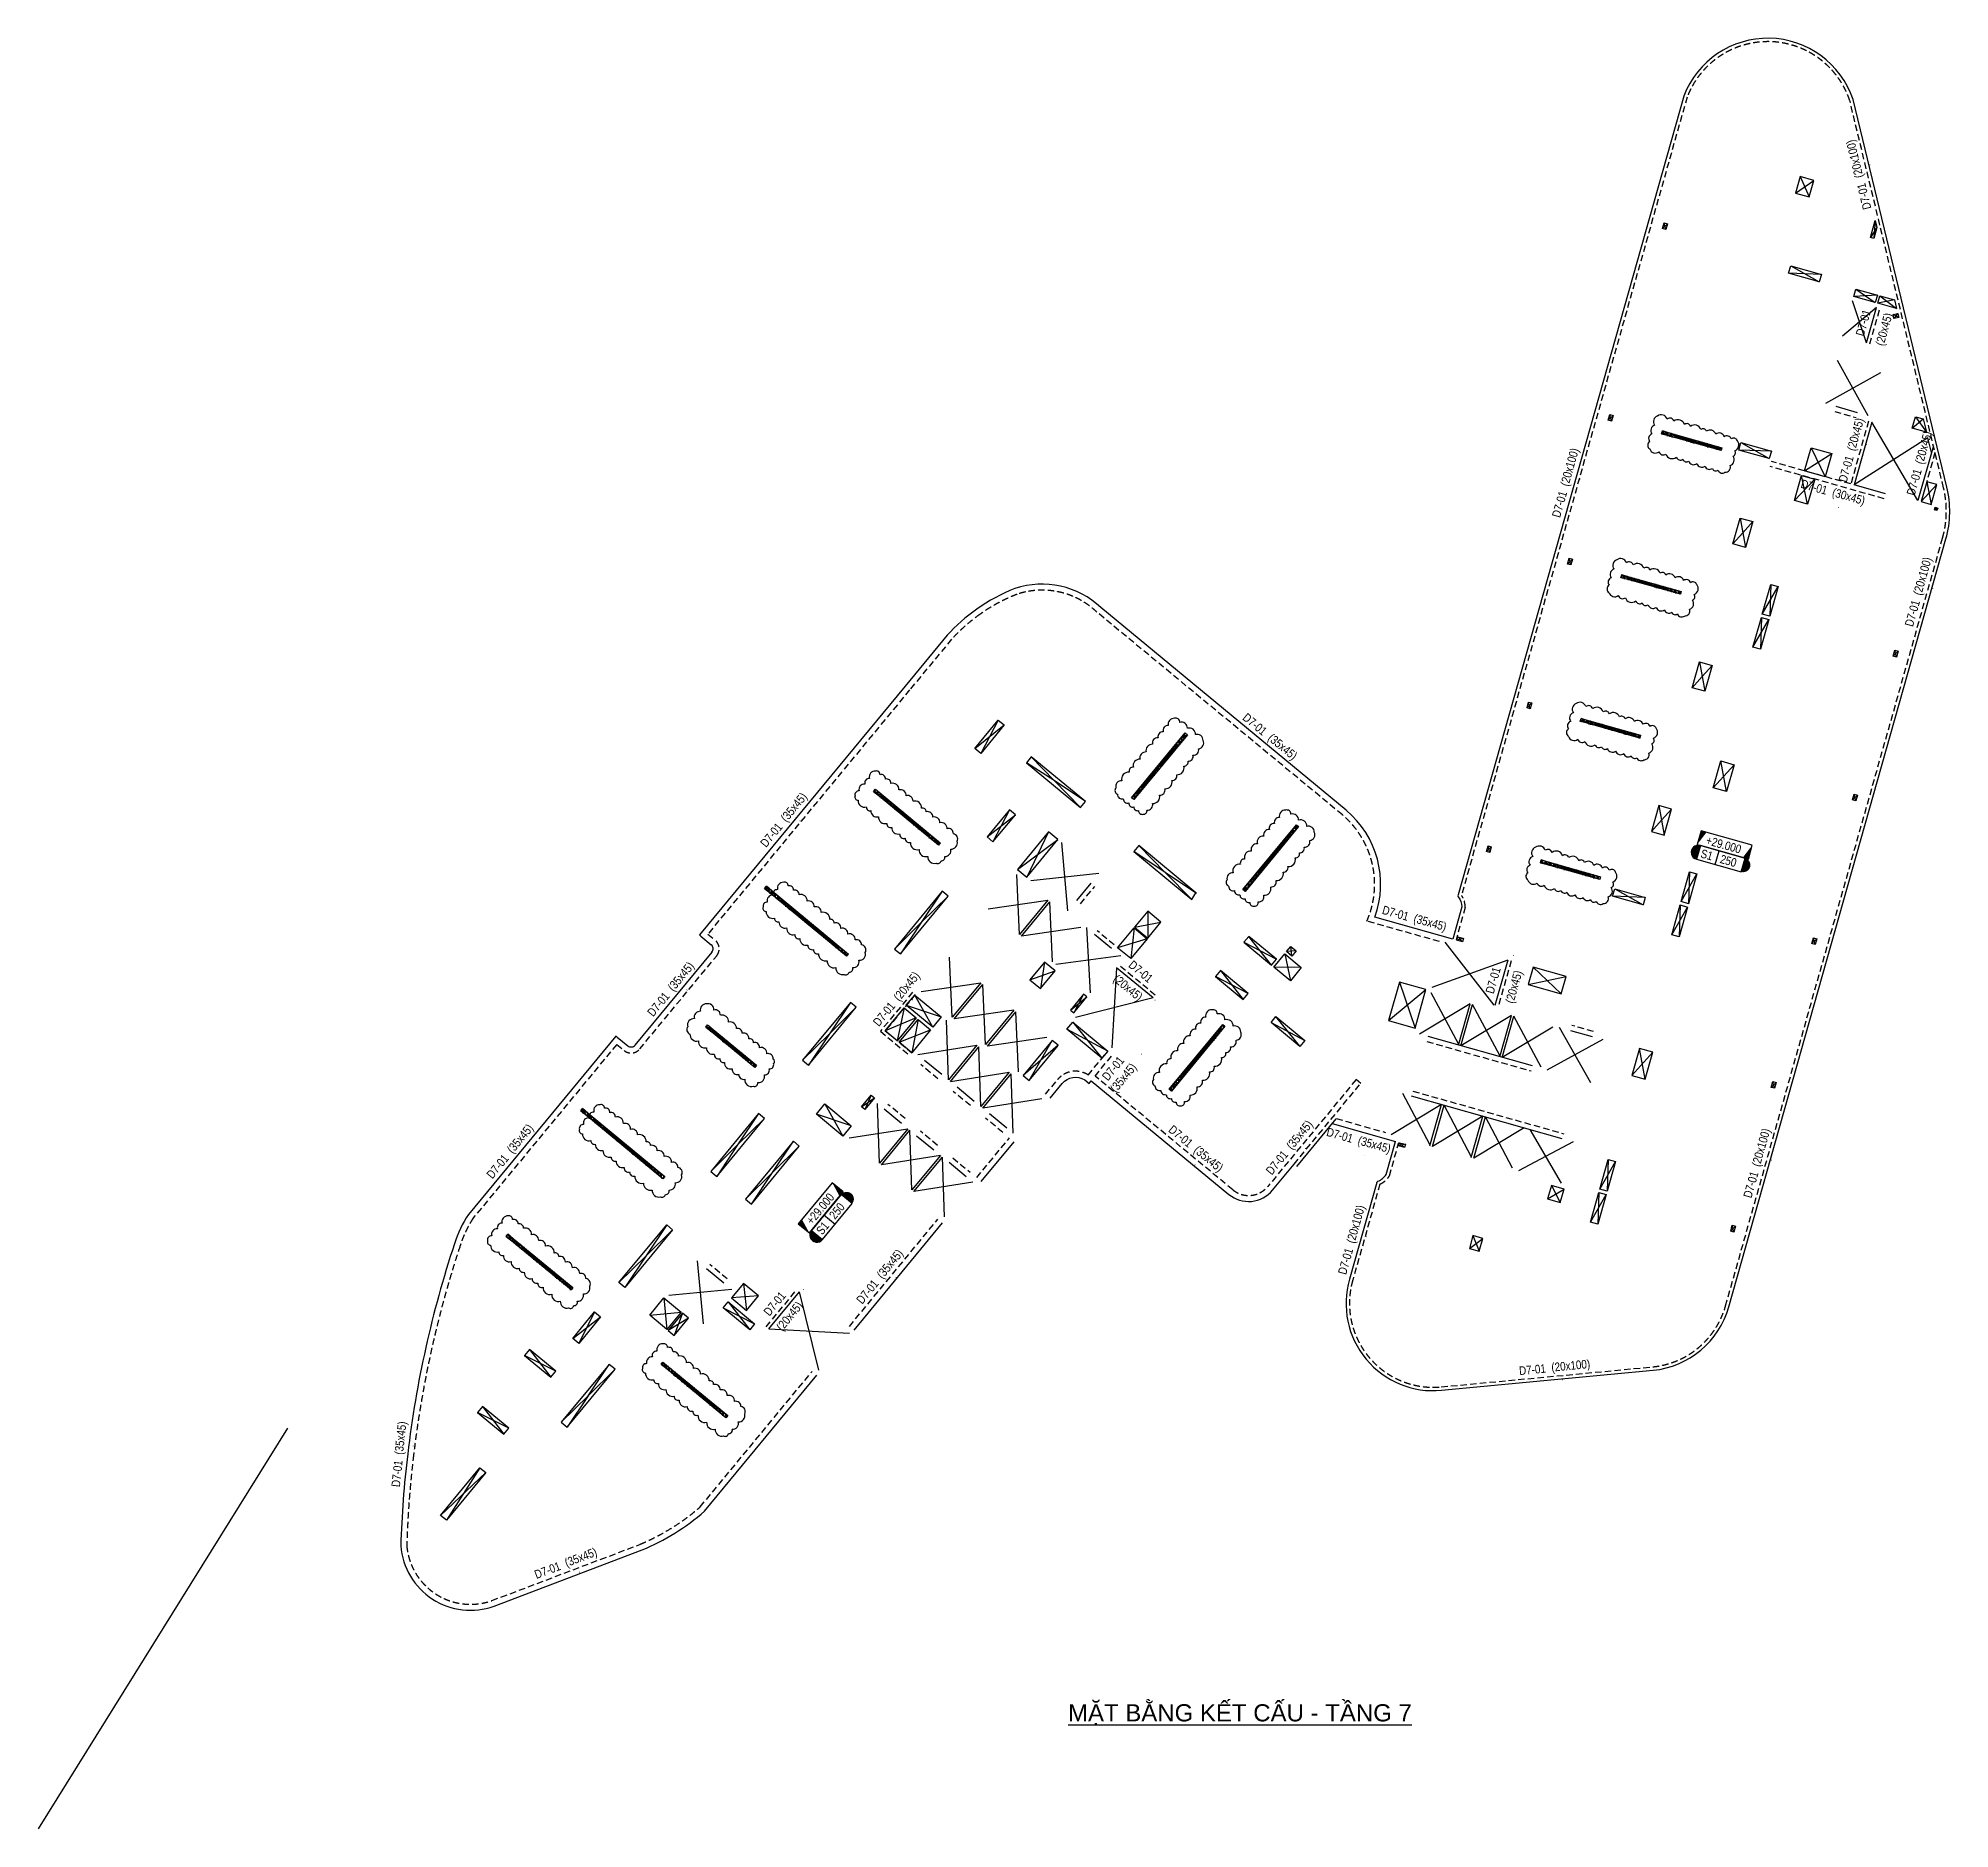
# Model space of a CAD drawing. Header units: millimetres. Extents: x 5400 to 3023951, y -127214 to 225084.
# Drawn here: x 1687400 to 1798713, y 120800 to 225084 of the extents above; entities that cross this region are included whole.
import ezdxf
from ezdxf.enums import TextEntityAlignment as Align

# ---------------------------------------------------------------- set-up
doc = ezdxf.new("R2010")
doc.units = ezdxf.units.MM
doc.header["$LTSCALE"] = 100
doc.linetypes.add('HIDDEN', pattern=[0.375, 0.25, -0.125])
doc.layers.add('#221018_Dieu chinh', color=4, linetype='Continuous', plot=False)
for name, color, linetype in [('ccu11-Manh', 8, 'Continuous'), ('ccu11-Thay', 7, 'Continuous'), ('ccu12-Chidan', 9, 'Continuous'), ('ccu12-Khuat', 9, 'HIDDEN'), ('ccu12-Lomo', 2, 'Continuous'), ('ccu12-Text', 31, 'Continuous'), ('ccu12-Thay', 7, 'Continuous'), ('KC-Betong', 6, 'Continuous'), ('Xref_NT1+NT2_MBDV Cot vach_220729$0$ccu12-Thay', 7, 'Continuous')]:
    doc.layers.add(name, color=color, linetype=linetype)
doc.layers.add('ccu12-Tencaukien', color=9, linetype='Continuous', lineweight=15)
doc.layers.add('KC-Tencaukien', color=9, linetype='Continuous', lineweight=15)
doc.styles.add('Arial', font='arial.ttf', dxfattribs={"width": 0.7})
doc.styles.add('Arial Narrow', font='ARIALN.TTF')

msp = doc.modelspace()

# ---------------------------------------------------------------- texts
at = {"layer": 'ccu12-Text', "color": 31, "style": 'Arial'}
msp.add_text('%%UMẶT BẰNG KẾT CẤU - TẦNG 7', height=1000, dxfattribs=at).set_placement((1757377.9, 127053.3), align=Align.CENTER)

# ---------------------------------------------------------------- blocks, each defined once
blk = doc.blocks.new('*U4')
at = {"layer": 'ccu12-Tencaukien', "color": 8, "ltscale": 10000}
blk.add_line((361, -155), (354, -155), dxfattribs=at)
at = {"layer": 'ccu12-Text', "color": 2, "style": 'Arial Narrow', "width": 0.8}
blk.add_attdef('SH', text='', height=300, dxfattribs=at).set_placement((276, 6), align=Align.BOTTOM_RIGHT)
at = {"layer": 'ccu12-Text', "color": 31, "style": 'Arial Narrow', "width": 0.8}
for tag, p in [('(', (508, -75)), ('KT', (633, -75)), (')', (963, -75))]:
    blk.add_attdef(tag, text='', height=250, dxfattribs=at).set_placement(p, align=Align.BOTTOM_LEFT)
blk = doc.blocks.new('ccu11-cmb-flat-8')
at = {"layer": 'ccu12-Chidan', "color": 7}
blk.add_lwpolyline([(0, 0), (1550, 0), (1550, 419), (0, 419)], close=True, dxfattribs=at)
at = {"layer": 'ccu12-Chidan'}
for points in [[(0, 0), (166, 419), (0, 419)], [(1550, 419), (1383, 0), (1550, 0)]]:
    blk.add_solid(points, dxfattribs=at)
at = {"layer": 'ccu12-Chidan', "color": 31, "style": 'Arial Narrow', "width": 0.8}
blk.add_attdef('+100.00', text='', height=250, dxfattribs=at).set_placement((745, 206), align=Align.MIDDLE_CENTER)
blk = doc.blocks.new('ccu11-chieudaysan-flat-2')
at = {"layer": 'ccu12-Chidan'}
for points in [[(-569, 0), (-569, 419, 1)], [(788, 419), (788, 0, 1)]]:
    blk.add_hatch(color=8, dxfattribs=at).paths.add_polyline_path(points)
at = {"layer": 'ccu12-Chidan', "color": 7}
blk.add_line((0, 0), (0, 419), dxfattribs=at)
blk.add_lwpolyline([(-569, 0), (788, 0), (788, 419), (-569, 419)], close=True, dxfattribs=at)
blk.add_arc((-569, 209), 209, 90, 270.0001, dxfattribs=at)
at = {"layer": 'ccu12-Chidan', "color": 31, "style": 'Arial Narrow', "width": 0.7}
for tag, p in [('S00', (-488, 209)), ('200', (100, 209))]:
    blk.add_attdef(tag, text='', height=250, dxfattribs=at).set_placement(p, align=Align.MIDDLE_LEFT)
blk = doc.blocks.new('Lomo T8')
at = {"layer": 'ccu11-Manh', "ltscale": 5}
for p, q in [((71122, 86899), (71649, 85711)), ((70850, 85937), (71921, 86673)), ((72349, 81201), (70446, 81271)), ((70569, 81704), (72226, 80768)), ((67659, 71407), (69317, 70471)), ((69439, 70904), (67537, 70974)), ((23048, 53591), (24760, 54962)), ((24415, 55246), (23395, 53305)), ((23764, 48438), (25417, 49732)), ((25070, 50018), (24111, 48151)), ((25535, 46546), (27890, 48298)), ((27350, 48744), (26075, 46101)), ((62097, 44921), (60195, 44991)), ((62097, 44921), (60195, 44991)), ((60317, 45424), (61975, 44488)), ((60317, 45424), (61975, 44488)), ((32356, 43183), (33891, 43472)), ((33120, 44109), (33127, 42547)), ((33095, 42508), (31369, 41988)), ((32324, 43145), (32140, 41352)), ((41102, 41627, 0), (41429, 40060)), ((26257, 40117), (27733, 40647)), ((27112, 41152), (26873, 39607)), ((42066, 40831, 0), (40466, 40856, 0)), ((20606, 37361), (19556, 39227)), ((47151, 37740, 0), (49326, 39552, 0)), ((47786, 39987, 0), (48691, 37305, 0)), ((19632, 37906), (17837, 37146)), ((18938, 38479), (18531, 36573)), ((19065, 38633), (21096, 37955)), ((41971, 36254, 0), (40591, 37978, 0)), ((18647, 36478), (20479, 37207)), ((19748, 37811), (19378, 35874)), ((40305, 37631, 0), (42276, 36587, 0)), ((15860, 31614, 0), (13826, 32289)), ((14319, 32887), (15366, 31017)), ((56409, 27367), (57368, 27927)), ((56627, 28136), (57150, 27157)), ((51851, 24472), (52639, 25055)), ((52061, 25218), (52428, 24309)), ((9580, 22436), (9767, 20855)), ((4951, 21590), (5127, 19761)), ((8689, 21357), (9944, 19736)), ((10467, 21704), (8880, 21588)), ((-357, 19230, 0), (1264, 20485)), ((917, 20772), (-10, 18943, 0)), ((4125, 20589), (5954, 20762)), ((6378, 20412), (5204, 19697)), ((6031, 20698), (5550, 19410)), ((8402, 21010), (10231, 20083)), ((-1347, 17324), (-3160, 18238)), ((-2874, 18585), (-1634, 16977)), ((540, 15895), (1758, 17723)), ((2105, 17436), (540, 15895)), ((-4085, 14008), (-5898, 14922)), ((-5612, 15269), (-4372, 13661)), ((-8062, 8926, 0), (-5421, 11418, 0)), ((-5767, 11704, 0), (-7715, 8639))]:
    blk.add_line(p, q, dxfattribs=at)
at = {"layer": 'ccu11-Manh'}
for p, q in [((63383, 84150), (63095, 83868)), ((63288, 83813), (63190, 84204)), ((60229, 72987), (59941, 72705)), ((60133, 72650), (60036, 73041)), ((77638, 72250), (78287, 72795)), ((77825, 72915), (78474, 72014)), ((78939, 67493, 0), (79124, 67596)), ((78980, 67637, 0), (79083, 67452, 0)), ((57863, 64615), (57575, 64332)), ((57768, 64278), (57670, 64669)), ((76819, 59253, 0), (76532, 58971, 0)), ((76724, 58916, 0), (76627, 59308, 0)), ((55497, 56243), (55210, 55960)), ((55402, 55906), (55305, 56297)), ((74453, 50881, 0), (74166, 50599, 0)), ((74358, 50544, 0), (74261, 50935, 0)), ((53131, 47871), (52844, 47588)), ((53036, 47534), (52939, 47925)), ((51515, 42518, 0), (51124, 42421, 0)), ((51178, 42614, 0), (51461, 42326)), ((72088, 42509, 0), (71800, 42226, 0)), ((71993, 42172, 0), (71895, 42563, 0)), ((41774, 41812, 0), (41210, 41758, 0)), ((41519, 41503, 0), (41465, 42067, 0)), ((38972, 39315), (37066, 40305)), ((37353, 40652), (38685, 38968)), ((69722, 34137, 0), (69434, 33854, 0)), ((69627, 33800, 0), (69530, 34191, 0)), ((48130, 30538, 0), (47739, 30440, 0)), ((47794, 30632, 0), (48075, 30345, 0)), ((67356, 25764, 0), (67069, 25482, 0)), ((67261, 25428, 0), (67164, 25819, 0))]:
    blk.add_line(p, q, dxfattribs=at)
at = {"layer": 'ccu11-Manh', "ltscale": 0.5}
for p, q in [((75587, 83943, 0), (75212, 83352, 0)), ((75489, 84346, 0), (75404, 83325, 0)), ((74364, 80350), (75491, 79560)), ((75614, 79997), (74240, 79913)), ((76610, 79716), (75635, 79519)), ((75759, 79956), (76733, 79209)), ((71371, 69760, 0), (72955, 70768, 0)), ((71752, 71108, 0), (72574, 69420, 0)), ((71963, 69281, 0), (70781, 68041)), ((71551, 67824), (71193, 69499, 0)), ((78489, 69126), (78740, 67808)), ((79066, 68963), (78163, 67971)), ((68909, 61416), (69832, 63025)), ((69399, 63148), (69342, 61293)), ((68855, 61223), (68798, 59369)), ((68365, 59491), (69288, 61101)), ((67263, 52648), (66050, 51297)), ((66820, 51079), (66493, 52865)), ((64178, 44671), (65100, 46281)), ((64667, 46403), (64611, 44549)), ((63634, 42747), (64556, 44356)), ((64123, 44479), (64067, 42624)), ((38716, 42302), (40622, 41312)), ((40335, 40965), (39002, 42649)), ((55280, 39844), (57490, 40311)), ((57204, 39300), (55565, 40854)), ((30803, 35965, 0), (28409, 37235, 0)), ((28756, 37655, 0), (30458, 35546, 0)), ((27903, 36304, 0), (25864, 34538, 0)), ((26211, 34252, 0), (27558, 36589, 0)), ((62532, 35904), (61318, 34552)), ((62088, 34335), (61762, 36121)), ((17023, 33409, 0), (16640, 32558, 0)), ((16450, 32716, 0), (17213, 33253, 0)), ((59446, 27927), (60369, 29537)), ((59936, 29659), (59879, 27805)), ((58902, 26002), (59825, 27612)), ((59392, 27734), (59335, 25880))]:
    blk.add_line(p, q, dxfattribs=at)
at = {"layer": 'ccu11-Manh', "elevation": 0}
for points in [[(76857, 78697), (76523, 78863)], [(76800, 78930), (76580, 78629)]]:
    blk.add_lwpolyline(points, dxfattribs=at)
at = {"layer": 'ccu11-Manh', "ltscale": 5, "elevation": 0}
for points in [[(67613, 67014), (67770, 66154), (68354, 66805)], [(67186, 65503), (67770, 66154), (67927, 65294)], [(65247, 58642), (65404, 57782), (65988, 58433)], [(64820, 57131), (65404, 57782), (65561, 56922)], [(26345, 53102), (27667, 51718), (26058, 52755)], [(29495, 50501), (27667, 51718), (29208, 50154)], [(62881, 50270), (63038, 49410), (63622, 50060)], [(62454, 48759), (63038, 49410), (63195, 48550)], [(32602, 47934), (34143, 46370), (32316, 47587)], [(35971, 45152), (34144, 46369), (35685, 44805)], [(21156, 45280), (19939, 43452), (21503, 44993)], [(18374, 41910), (19938, 43452), (18721, 41624)], [(29390, 39278), (28818, 38194)], [(15807, 38803), (14590, 36975), (16154, 38516)], [(13025, 35434), (14590, 36975), (13372, 35147)], [(10459, 32326), (9241, 30498), (10806, 32039)], [(7676, 28957), (9241, 30498), (8023, 28670)], [(12835, 30429), (11270, 28888), (12488, 30715)], [(10052, 27060), (11270, 28887), (9705, 27346)], [(5110, 25849), (3892, 24021), (5457, 25563)], [(2327, 22480), (3892, 24021), (2674, 22193)], [(-1024, 14354), (540, 15895), (-677, 14068)]]:
    blk.add_lwpolyline(points, dxfattribs=at)
at = {"layer": 'ccu11-Manh', "ltscale": 5, "extrusion": (-1.24009e-08, 1.02457e-08, 1), "elevation": 0}
blk.add_lwpolyline([(28625, 38353), (29582, 39119)], dxfattribs=at)
at = {"layer": 'ccu12-Lomo', "ltscale": 0.5, "elevation": 0}
for points in [[(71921, 86673), (71122, 86899), (70850, 85937), (71649, 85711), (71921, 86673)], [(70446, 81271), (70569, 81704), (72349, 81201), (72226, 80768), (70446, 81271)], [(67537, 70974), (67659, 71407), (69439, 70904), (69317, 70471), (67537, 70974)], [(67613, 67014), (68354, 66805), (67927, 65294), (67186, 65503), (67613, 67014)], [(65247, 58642), (65988, 58433), (65561, 56922), (64820, 57131), (65247, 58642)], [(23395, 53305), (23048, 53591), (24415, 55246), (24760, 54962), (23395, 53305)], [(26345, 53102), (26058, 52755), (29208, 50154), (29495, 50501), (26345, 53102)], [(63195, 48550), (63622, 50060), (62881, 50270), (62454, 48759), (63195, 48550)], [(25417, 49732), (25070, 50018), (23765, 48438), (24111, 48151), (25417, 49732)], [(27350, 48744), (25535, 46546), (26075, 46101), (27890, 48298), (27350, 48744)], [(32602, 47934), (32316, 47587), (35685, 44805), (35933, 45177), (32602, 47934)], [(21503, 44993), (21156, 45280), (18374, 41910), (18721, 41624), (21503, 44993)], [(60195, 44991), (60317, 45424), (62097, 44921), (61975, 44488), (60195, 44991)], [(26873, 39607), (27733, 40647), (27112, 41152), (26257, 40117), (26873, 39607)], [(37066, 40305), (38685, 38968), (38972, 39315), (37353, 40652), (37066, 40305)], [(49326, 39552), (47786, 39987), (47152, 37740), (48691, 37305), (49326, 39552)], [(16154, 38516), (15807, 38803), (13025, 35434), (13372, 35147), (16154, 38516)], [(42276, 36587), (41989, 36240), (40305, 37631), (40591, 37978), (42276, 36587)], [(10806, 32039), (10459, 32326), (7676, 28957), (8023, 28670), (10806, 32039)], [(12835, 30429), (12488, 30716), (9705, 27347), (10052, 27060), (12835, 30429)], [(57150, 27157), (57368, 27927), (56627, 28136), (56409, 27367), (57150, 27157)], [(2674, 22193), (2327, 22480), (5110, 25849), (5457, 25563), (2674, 22193)], [(52428, 24309), (52639, 25055), (52061, 25218), (51851, 24472), (52428, 24309)], [(4125, 20589), (4951, 21590), (5954, 20762), (5127, 19761), (4124, 20588)], [(8402, 21010), (8689, 21357), (10231, 20083), (9944, 19736), (8402, 21010)], [(-10, 18943), (-357, 19230), (917, 20772), (1264, 20485), (-10, 18943)], [(5204, 19697), (5550, 19410), (6378, 20411), (6031, 20699), (5203, 19698)], [(-1634, 16977), (-1347, 17324), (-2874, 18584), (-3160, 18238), (-1634, 16977)], [(-677, 14068), (2105, 17436), (1758, 17723), (-1024, 14354), (-677, 14068)], [(-4372, 13661), (-4085, 14008), (-5612, 15269), (-5898, 14922), (-4372, 13661)]]:
    blk.add_lwpolyline(points, dxfattribs=at)
at = {"layer": 'ccu12-Lomo', "elevation": 0}
for points in [[(63383, 84150), (63288, 83813), (63095, 83868), (63190, 84204), (63383, 84150)], [(75404, 83298), (75212, 83352), (75489, 84346), (75587, 83943), (75404, 83298)], [(75615, 79997), (75491, 79560), (74240, 79913), (74364, 80350), (75614, 79997)], [(75759, 79956), (76610, 79716), (76733, 79209), (75635, 79519), (75759, 79956)], [(76523, 78863), (76800, 78930), (76857, 78697), (76580, 78629), (76523, 78863)], [(60229, 72987), (60133, 72650), (59941, 72705), (60036, 73041), (60229, 72987)], [(77638, 72250), (77825, 72915), (78287, 72795), (78474, 72014), (77638, 72249)], [(72955, 70768), (72574, 69420), (71371, 69760), (71752, 71108), (72955, 70768)], [(78980, 67637), (79124, 67596), (79083, 67452), (78939, 67493), (78980, 67637)], [(57863, 64615), (57768, 64278), (57575, 64332), (57670, 64669), (57863, 64615)], [(69288, 61101), (68798, 59369), (68365, 59491), (68855, 61223), (69288, 61101)], [(76819, 59253), (76724, 58916), (76532, 58971), (76627, 59308), (76819, 59253)], [(55497, 56243), (55402, 55906), (55210, 55960), (55305, 56297), (55497, 56243)], [(74453, 50881), (74358, 50544), (74166, 50599), (74261, 50935), (74453, 50881)], [(53131, 47871), (53036, 47534), (52844, 47588), (52939, 47925), (53131, 47871)], [(64556, 44356), (64067, 42624), (63634, 42747), (64123, 44479), (64556, 44356)], [(39002, 42649), (38716, 42302), (40335, 40965), (40622, 41312), (39002, 42649)], [(72088, 42509), (71993, 42172), (71800, 42226), (71895, 42563), (72088, 42509)], [(41774, 41812), (41519, 41503), (41211, 41758), (41465, 42067), (41774, 41812)], [(28409, 37235), (28756, 37655), (30803, 35965), (30458, 35546), (28409, 37235)], [(27903, 36304), (27558, 36589), (25864, 34538), (26211, 34252), (27905, 36302)], [(62532, 35904), (61762, 36121), (61318, 34552), (62088, 34335), (62532, 35904)], [(17023, 33409), (17213, 33253), (16640, 32558), (16450, 32716), (17023, 33409)], [(69722, 34137), (69627, 33800), (69434, 33854), (69530, 34191), (69722, 34137)], [(48130, 30538), (48075, 30345), (47739, 30440), (47793, 30633), (48130, 30538)], [(60369, 29537), (59879, 27805), (59446, 27927), (59936, 29659), (60369, 29537)], [(59825, 27612), (59335, 25880), (58902, 26002), (59392, 27734), (59825, 27612)], [(67356, 25764), (67261, 25428), (67069, 25482), (67164, 25819), (67356, 25764)], [(-5421, 11418), (-7715, 8639), (-8062, 8926), (-5767, 11704), (-5421, 11418)]]:
    blk.add_lwpolyline(points, dxfattribs=at)
for points in [[(71963, 69281), (71551, 67824), (70781, 68041), (71193, 69499)], [(51124, 42421), (51178, 42614), (51515, 42518), (51461, 42326)]]:
    blk.add_lwpolyline(points, close=True, dxfattribs=at)
at = {"layer": 'ccu12-Lomo'}
for points in [[(78740, 67808), (79066, 68963), (78489, 69126), (78163, 67971), (78740, 67808)], [(69832, 63025), (69342, 61293), (68909, 61416), (69399, 63148), (69832, 63025)], [(65100, 46281), (64611, 44549), (64178, 44671), (64667, 46403), (65100, 46281)]]:
    blk.add_lwpolyline(points, dxfattribs=at)
blk.add_lwpolyline([(67263, 52648), (66820, 51079), (66050, 51297), (66493, 52865)], close=True, dxfattribs=at)
at = {"layer": 'ccu12-Lomo', "ltscale": 0.5, "elevation": 0}
for points in [[(32356, 43183), (33127, 42547), (33891, 43472), (33120, 44109)], [(32324, 43145), (33095, 42508), (32140, 41352), (31369, 41988)], [(41102, 41627), (42066, 40831), (41429, 40060), (40465, 40856)], [(19556, 39227), (21096, 37955), (20606, 37361), (19065, 38633)], [(18938, 38479), (19632, 37906), (18531, 36573), (17837, 37146)], [(19748, 37811), (20479, 37207), (19378, 35874), (18647, 36478)], [(14319, 32887), (15860, 31614), (15366, 31017), (13826, 32289)], [(8880, 21588), (9767, 20855), (10467, 21704), (9580, 22436)]]:
    blk.add_lwpolyline(points, close=True, dxfattribs=at)
at = {"layer": 'ccu12-Lomo', "ltscale": 0.5}
blk.add_lwpolyline([(57204, 39300), (57490, 40311), (55565, 40854), (55280, 39844), (57204, 39300)], dxfattribs=at)
at = {"layer": 'ccu12-Lomo', "ltscale": 0.5, "extrusion": (-1.24009e-08, 1.02457e-08, 1), "elevation": 0}
blk.add_lwpolyline([(28818, 38194), (29582, 39119), (29390, 39278), (28625, 38353)], close=True, dxfattribs=at)
blk = doc.blocks.new('*U15')
at = {"layer": 'ccu12-Tencaukien', "color": 8, "ltscale": 10000}
blk.add_line((361, -155), (354, -155), dxfattribs=at)
at = {"layer": 'ccu12-Text', "color": 2, "style": 'Arial Narrow', "width": 0.8}
blk.add_attdef('SH', text='', height=300, dxfattribs=at).set_placement((276, 6), align=Align.BOTTOM_RIGHT)
at = {"layer": 'ccu12-Text', "color": 31, "style": 'Arial Narrow', "width": 0.8}
for tag, p in [('(', (508, -75)), ('KT', (633, -75)), (')', (963, -75))]:
    blk.add_attdef(tag, text='', height=250, dxfattribs=at).set_placement(p, align=Align.BOTTOM_LEFT)
blk = doc.blocks.new('*U16')
at = {"layer": 'ccu12-Tencaukien', "color": 8, "ltscale": 10000}
blk.add_line((361, -155), (354, -155), dxfattribs=at)
at = {"layer": 'ccu12-Text', "color": 2, "style": 'Arial Narrow', "width": 0.8}
blk.add_attdef('SH', text='', height=300, dxfattribs=at).set_placement((276, 6), align=Align.BOTTOM_RIGHT)
at = {"layer": 'ccu12-Text', "color": 31, "style": 'Arial Narrow', "width": 0.8}
for tag, p in [('(', (508, -75)), ('KT', (633, -75)), (')', (963, -75))]:
    blk.add_attdef(tag, text='', height=250, dxfattribs=at).set_placement(p, align=Align.BOTTOM_LEFT)
blk = doc.blocks.new('*U20')
at = {"layer": 'ccu12-Tencaukien', "color": 8, "ltscale": 10000}
blk.add_line((361, -155), (354, -155), dxfattribs=at)
at = {"layer": 'ccu12-Text', "color": 2, "style": 'Arial Narrow', "width": 0.8}
blk.add_attdef('SH', text='', height=300, dxfattribs=at).set_placement((276, 6), align=Align.BOTTOM_RIGHT)
at = {"layer": 'ccu12-Text', "color": 31, "style": 'Arial Narrow', "width": 0.8}
for tag, p in [('(', (508, -75)), ('KT', (633, -75)), (')', (963, -75))]:
    blk.add_attdef(tag, text='', height=250, dxfattribs=at).set_placement(p, align=Align.BOTTOM_LEFT)
blk = doc.blocks.new('*U31')
at = {"layer": 'ccu12-Tencaukien', "color": 8, "ltscale": 10000}
blk.add_line((361, -155), (354, -155), dxfattribs=at)
at = {"layer": 'ccu12-Text', "color": 2, "style": 'Arial Narrow', "width": 0.8}
blk.add_attdef('SH', text='', height=300, dxfattribs=at).set_placement((276, 6), align=Align.BOTTOM_RIGHT)
at = {"layer": 'ccu12-Text', "color": 31, "style": 'Arial Narrow', "width": 0.8}
for tag, p in [('(', (508, -75)), ('KT', (633, -75)), (')', (963, -75))]:
    blk.add_attdef(tag, text='', height=250, dxfattribs=at).set_placement(p, align=Align.BOTTOM_LEFT)
blk = doc.blocks.new('*U32')
at = {"layer": 'ccu12-Tencaukien', "color": 8, "ltscale": 10000}
blk.add_line((361, -155), (354, -155), dxfattribs=at)
at = {"layer": 'ccu12-Text', "color": 2, "style": 'Arial Narrow', "width": 0.8}
blk.add_attdef('SH', text='', height=300, dxfattribs=at).set_placement((276, 6), align=Align.BOTTOM_RIGHT)
at = {"layer": 'ccu12-Text', "color": 31, "style": 'Arial Narrow', "width": 0.8}
for tag, p in [('(', (508, -75)), ('KT', (633, -75)), (')', (963, -75))]:
    blk.add_attdef(tag, text='', height=250, dxfattribs=at).set_placement(p, align=Align.BOTTOM_LEFT)
blk = doc.blocks.new('*U33')
at = {"layer": 'ccu12-Tencaukien', "color": 8, "ltscale": 10000}
blk.add_line((361, -155), (354, -155), dxfattribs=at)
at = {"layer": 'ccu12-Text', "color": 2, "style": 'Arial Narrow', "width": 0.8}
blk.add_attdef('SH', text='', height=300, dxfattribs=at).set_placement((276, 6), align=Align.BOTTOM_RIGHT)
at = {"layer": 'ccu12-Text', "color": 31, "style": 'Arial Narrow', "width": 0.8}
for tag, p in [('(', (508, -75)), ('KT', (633, -75)), (')', (963, -75))]:
    blk.add_attdef(tag, text='', height=250, dxfattribs=at).set_placement(p, align=Align.BOTTOM_LEFT)
blk = doc.blocks.new('*U30')
at = {"layer": 'ccu12-Tencaukien', "color": 8, "ltscale": 10000}
blk.add_line((361, -155), (354, -155), dxfattribs=at)
at = {"layer": 'ccu12-Text', "color": 2, "style": 'Arial Narrow', "width": 0.8}
blk.add_attdef('SH', text='', height=300, dxfattribs=at).set_placement((276, 6), align=Align.BOTTOM_RIGHT)
at = {"layer": 'ccu12-Text', "color": 31, "style": 'Arial Narrow', "width": 0.8}
for tag, p in [('(', (508, -75)), ('KT', (633, -75)), (')', (963, -75))]:
    blk.add_attdef(tag, text='', height=250, dxfattribs=at).set_placement(p, align=Align.BOTTOM_LEFT)
blk = doc.blocks.new('*U276')
h = blk.add_hatch()
h.set_pattern_fill('VATLIEU04', color=250, scale=40, style=0, pattern_type=2)
h.set_pattern_definition([(50, (3950, 220), (286.904, -25.101), [30, -330]), (355, (3950, 220), (-55.5, 300.877), [24, -264]), (100.4514, (3973.9, 217.9), (231.404, 275.776), [25.496, -280.457]), (46.184, (3950, 300), (426.896, -66.208), [45, -495]), (96.636, (3985.57, 294.5), (373.865, 389.647), [38.244, -420.685]), (351.184, (3950, 300), (373.865, 389.647), [36, -396]), (21, (3990, 280), (238.763, -161.048), [30, -330]), (326, (3990, 280), (97.326, 290.06), [24, -264]), (71.4514, (4009.9, 266.58), (336.089, 129.012), [25.496, -280.457]), (37.5, (3950, 220), (4.864, 133.1575), [0, -260.8, 0, -268, 0, -265]), (7.5, (3950, 220), (105.228, 157.7647), [0, -152.8, 0, -254.8, 0, -101]), (327.5, (3860.8, 220), (213.529, -9.022), [0, -100, 0, -312, 0, -414]), (317.5, (3820.8, 220), (233.2745, 40.042), [0, -130, 0, -207.2, 0, -294]), (45, (3950, 220), (-120.208, 120.208), []), (45, (3950, 269), (-120.208, 120.208), [])])
h.paths.add_polyline_path([(-475, -475), (4425, -475), (4425, -305), (-475, -305)])
at = {"color": 6, "ltscale": 0.25}
blk.add_lwpolyline([(-475, -475), (4425, -475), (4425, -305), (-475, -305)], close=True, dxfattribs=at)
at = {"layer": 'Defpoints', "linetype": 'ByBlock', "ltscale": 30}
for p, q in [((4425, -475), (-475, -305)), ((-475, -475), (4425, -305))]:
    blk.add_line(p, q, dxfattribs=at)
blk = doc.blocks.new('*U277')
h = blk.add_hatch()
h.set_pattern_fill('VATLIEU04', color=250, scale=40, style=0, pattern_type=2)
h.set_pattern_definition([(50, (5250, 220), (286.904, -25.101), [30, -330]), (355, (5250, 220), (-55.5, 300.877), [24, -264]), (100.4514, (5273.9, 217.9), (231.404, 275.776), [25.496, -280.457]), (46.184, (5250, 300), (426.896, -66.208), [45, -495]), (96.636, (5285.57, 294.5), (373.865, 389.647), [38.244, -420.685]), (351.184, (5250, 300), (373.865, 389.647), [36, -396]), (21, (5290, 280), (238.763, -161.048), [30, -330]), (326, (5290, 280), (97.326, 290.06), [24, -264]), (71.4514, (5309.9, 266.58), (336.089, 129.012), [25.496, -280.457]), (37.5, (5250, 220), (4.864, 133.1575), [0, -260.8, 0, -268, 0, -265]), (7.5, (5250, 220), (105.2278, 157.7647), [0, -152.8, 0, -254.8, 0, -101]), (327.5, (5160.8, 220), (213.529, -9.022), [0, -100, 0, -312, 0, -414]), (317.5, (5120.8, 220), (233.2745, 40.042), [0, -130, 0, -207.2, 0, -294]), (45, (5250, 220), (-120.208, 120.208), []), (45, (5250, 269), (-120.208, 120.208), [])])
h.paths.add_polyline_path([(-475, -475), (5724.999921, -475), (5724.999921, -305), (-475, -305)])
at = {"color": 6, "ltscale": 0.25}
blk.add_lwpolyline([(-475, -475), (5724.999921, -475), (5724.999921, -305), (-475, -305)], close=True, dxfattribs=at)
at = {"layer": 'Defpoints', "linetype": 'ByBlock', "ltscale": 30}
for p, q in [((5724.999921, -475), (-475, -305)), ((-475, -475), (5724.999921, -305))]:
    blk.add_line(p, q, dxfattribs=at)
blk = doc.blocks.new('*U278')
h = blk.add_hatch()
h.set_pattern_fill('VATLIEU04', color=250, scale=40, style=0, pattern_type=2)
h.set_pattern_definition([(50, (2750, 220), (286.904, -25.101), [30, -330]), (355, (2750, 220), (-55.5, 300.877), [24, -264]), (100.451, (2773.9, 217.9), (231.404, 275.776), [25.496, -280.457]), (46.184, (2750, 300), (426.896, -66.208), [45, -495]), (96.636, (2785.57, 294.5), (373.865, 389.647), [38.244, -420.685]), (351.184, (2750, 300), (373.865, 389.65), [36, -396]), (21, (2790, 280), (238.763, -161.048), [30, -330]), (326, (2790, 280), (97.326, 290.06), [24, -264]), (71.451, (2809.9, 266.58), (336.09, 129.012), [25.496, -280.457]), (37.5, (2750, 220), (4.864, 133.1575), [0, -260.8, 0, -268, 0, -265]), (7.5, (2750, 220), (105.228, 157.7647), [0, -152.8, 0, -254.8, 0, -101]), (327.5, (2660.8, 220), (213.529, -9.022), [0, -100, 0, -312, 0, -414]), (317.5, (2620.8, 220), (233.274, 40.042), [0, -130, 0, -207.2, 0, -294]), (45, (2750, 220), (-120.208, 120.208), []), (45, (2750, 269), (-120.208, 120.208), [])])
h.paths.add_polyline_path([(-475, -475), (3225, -475), (3225, -305), (-475, -305)])
at = {"color": 6, "ltscale": 0.25}
blk.add_lwpolyline([(-475, -475), (3225, -475), (3225, -305), (-475, -305)], close=True, dxfattribs=at)
at = {"layer": 'Defpoints', "linetype": 'ByBlock', "ltscale": 30}
for p, q in [((3225, -475), (-475, -305)), ((-475, -475), (3225, -305))]:
    blk.add_line(p, q, dxfattribs=at)
blk = doc.blocks.new('*U279')
h = blk.add_hatch()
h.set_pattern_fill('VATLIEU04', color=250, scale=40, style=0, pattern_type=2)
h.set_pattern_definition([(50, (5250, 220), (286.904, -25.101), [30, -330]), (355, (5250, 220), (-55.5, 300.877), [24, -264]), (100.4514, (5273.9, 217.9), (231.404, 275.776), [25.496, -280.457]), (46.184, (5250, 300), (426.896, -66.208), [45, -495]), (96.636, (5285.57, 294.5), (373.865, 389.647), [38.244, -420.685]), (351.184, (5250, 300), (373.865, 389.647), [36, -396]), (21, (5290, 280), (238.763, -161.048), [30, -330]), (326, (5290, 280), (97.326, 290.06), [24, -264]), (71.4514, (5309.9, 266.58), (336.089, 129.012), [25.496, -280.457]), (37.5, (5250, 220), (4.864, 133.1575), [0, -260.8, 0, -268, 0, -265]), (7.5, (5250, 220), (105.2278, 157.7647), [0, -152.8, 0, -254.8, 0, -101]), (327.5, (5160.8, 220), (213.529, -9.022), [0, -100, 0, -312, 0, -414]), (317.5, (5120.8, 220), (233.2745, 40.042), [0, -130, 0, -207.2, 0, -294]), (45, (5250, 220), (-120.208, 120.208), []), (45, (5250, 269), (-120.208, 120.208), [])])
h.paths.add_polyline_path([(-475, -475), (5725, -475), (5725, -305), (-475, -305)])
at = {"color": 6, "ltscale": 0.25}
blk.add_lwpolyline([(-475, -475), (5725, -475), (5725, -305), (-475, -305)], close=True, dxfattribs=at)
at = {"layer": 'Defpoints', "linetype": 'ByBlock', "ltscale": 30}
for p, q in [((5725, -475), (-475, -305)), ((-475, -475), (5725, -305))]:
    blk.add_line(p, q, dxfattribs=at)
blk = doc.blocks.new('*U280')
h = blk.add_hatch()
h.set_pattern_fill('VATLIEU04', color=250, scale=40, style=0, pattern_type=2)
h.set_pattern_definition([(50, (-780, 4950), (286.904, -25.101), [30, -330]), (355, (-780, 4950), (-55.5, 300.877), [24, -264]), (100.4514, (-756.1, 4947.9), (231.404, 275.776), [25.496, -280.457]), (46.184, (-780, 5030), (426.896, -66.208), [45, -495]), (96.636, (-744.43, 5024.5), (373.865, 389.647), [38.244, -420.685]), (351.184, (-780, 5030), (373.865, 389.647), [36, -396]), (21, (-740, 5010), (238.763, -161.048), [30, -330]), (326, (-740, 5010), (97.326, 290.06), [24, -264]), (71.4514, (-720.1, 4996.58), (336.089, 129.012), [25.496, -280.457]), (37.5, (-780, 4950), (4.864, 133.1575), [0, -260.8, 0, -268, 0, -265]), (7.5, (-780, 4950), (105.228, 157.7647), [0, -152.8, 0, -254.8, 0, -101]), (327.5, (-869.2, 4950), (213.529, -9.022), [0, -100, 0, -312, 0, -414]), (317.5, (-909.2, 4950), (233.2745, 40.042), [0, -130, 0, -207.2, 0, -294]), (45, (-780, 4950), (-120.208, 120.208), []), (45, (-780, 4999), (-120.208, 120.208), [])])
h.paths.add_polyline_path([(-475, -475), (-305, -475), (-305, 4425), (-475, 4425)])
at = {"color": 6, "ltscale": 0.25}
blk.add_lwpolyline([(-475, -475), (-305, -475), (-305, 4425), (-475, 4425)], close=True, dxfattribs=at)
at = {"layer": 'Defpoints', "linetype": 'ByBlock', "ltscale": 30}
for p, q in [((-305, -475), (-475, 4425)), ((-475, -475), (-305, 4425))]:
    blk.add_line(p, q, dxfattribs=at)
blk = doc.blocks.new('*U281')
h = blk.add_hatch()
h.set_pattern_fill('VATLIEU04', color=250, scale=40, style=0, pattern_type=2)
h.set_pattern_definition([(50, (2650, 220), (286.904, -25.1), [30, -330]), (355, (2650, 220), (-55.5, 300.877), [24, -264]), (100.451, (2673.9, 217.9), (231.404, 275.776), [25.496, -280.457]), (46.184, (2650, 300), (426.896, -66.208), [45, -495]), (96.636, (2685.57, 294.5), (373.865, 389.647), [38.244, -420.685]), (351.184, (2650, 300), (373.865, 389.65), [36, -396]), (21, (2690, 280), (238.763, -161.048), [30, -330]), (326, (2690, 280), (97.326, 290.06), [24, -264]), (71.451, (2709.9, 266.58), (336.09, 129.012), [25.496, -280.457]), (37.5, (2650, 220), (4.864, 133.1575), [0, -260.8, 0, -268, 0, -265]), (7.5, (2650, 220), (105.228, 157.765), [0, -152.8, 0, -254.8, 0, -101]), (327.5, (2560.8, 220), (213.529, -9.022), [0, -100, 0, -312, 0, -414]), (317.5, (2520.8, 220), (233.274, 40.042), [0, -130, 0, -207.2, 0, -294]), (45, (2650, 220), (-120.208, 120.208), []), (45, (2650, 269), (-120.208, 120.208), [])])
h.paths.add_polyline_path([(-475, -475), (3125, -475), (3125, -305), (-475, -305)])
at = {"color": 6, "ltscale": 0.25}
blk.add_lwpolyline([(-475, -475), (3125, -475), (3125, -305), (-475, -305)], close=True, dxfattribs=at)
at = {"layer": 'Defpoints', "linetype": 'ByBlock', "ltscale": 30}
for p, q in [((3125, -475), (-475, -305)), ((-475, -475), (3125, -305))]:
    blk.add_line(p, q, dxfattribs=at)

# ---------------------------------------------------------------- linework, layer by layer
at = {"layer": '#221018_Dieu chinh', "color": 4, "elevation": 0}
for points in [[(1781692.3, 203078, 0.52056705), (1781527.9, 202546, 0.52056705), (1781370.2, 202035.9, 0.52056705), (1781235.8, 201601.2, 0.52056705), (1781243.2, 201160.1, 0.52056705), (1781776.5, 200994.6, 0.52056705), (1782186.4, 200867.5, 0.52056705), (1782792.5, 200679.5, 0.52056705), (1783165.9, 200563.7, 0.52056705), (1783510.4, 200456.8, 0.52056705), (1783985.1, 200309.5, 0.52056705), (1784462.2, 200161.5, 0.52056705), (1784887.5, 200029.6, 0.52056705), (1785224.2, 199925.2, 0.52056705), (1785622.5, 199801.6, 0.52056705), (1785925.3, 200197.5, 0.52056705), (1786091, 200733.4, 0.52056705), (1786191, 201056.6, 0.52056705), (1786342.6, 201635.4, 0.52056705), (1785985.4, 201746.3, 0.52056705), (1785582.1, 201871.4, 0.52056705), (1785083.1, 202026.2, 0.52056705), (1784544.5, 202193.2, 0.52056705), (1784210, 202297, 0.52056705), (1783621.5, 202479.5, 0.52056705), (1783264.3, 202590.3, 0.52056705), (1782650.6, 202780.7, 0.52056705), (1782253, 202904.1, 0.52056705)], [(1779326.6, 194705.8, 0.52056705), (1779162.1, 194173.8, 0.52056705), (1779004.4, 193663.8, 0.52056705), (1778870, 193229, 0.52056705), (1778877.4, 192787.9, 0.52056705), (1779410.8, 192622.4, 0.52056705), (1779820.6, 192495.3, 0.52056705), (1780426.8, 192307.3, 0.52056705), (1780800.1, 192191.5, 0.52056705), (1781144.7, 192084.6, 0.52056705), (1781619.4, 191937.4, 0.52056705), (1782096.5, 191789.4, 0.52056705), (1782521.8, 191657.4, 0.52056705), (1782858.4, 191553, 0.52056705), (1783256.7, 191429.4, 0.52056705), (1783559.6, 191825.4, 0.52056705), (1783725.3, 192361.2, 0.52056705), (1783825.2, 192684.4, 0.52056705), (1783976.9, 193263.3, 0.52056705), (1783619.7, 193374.1, 0.52056705), (1783216.3, 193499.2, 0.52056705), (1782717.3, 193654, 0.52056705), (1782178.7, 193821.1, 0.52056705), (1781844.3, 193924.8, 0.52056705), (1781255.7, 194107.4, 0.52056705), (1780898.6, 194218.1, 0.52056705), (1780284.9, 194408.5, 0.52056705), (1779887.2, 194531.9, 0.52056705)], [(1776960.9, 186333.6, 0.52056705), (1776796.4, 185801.6, 0.52056705), (1776638.7, 185291.6, 0.52056705), (1776504.3, 184856.9, 0.52056705), (1776511.7, 184415.7, 0.52056705), (1777045.1, 184250.3, 0.52056705), (1777454.9, 184123.1, 0.52056705), (1778061.1, 183935.1, 0.52056705), (1778434.4, 183819.3, 0.52056705), (1778779, 183712.4, 0.52056705), (1779253.6, 183565.2, 0.52056705), (1779730.8, 183417.2, 0.52056705), (1780156, 183285.3, 0.52056705), (1780492.7, 183180.8, 0.52056705), (1780891, 183057.3, 0.52056705), (1781193.9, 183453.2, 0.52056705), (1781359.6, 183989.1, 0.52056705), (1781459.5, 184312.2, 0.52056705), (1781611.2, 184891.1, 0.52056705), (1781253.9, 185001.9, 0.52056705), (1780850.6, 185127, 0.52056705), (1780351.6, 185281.8, 0.52056705), (1779813, 185448.9, 0.52056705), (1779478.6, 185552.6, 0.52056705), (1778890, 185735.2, 0.52056705), (1778532.9, 185846, 0.52056705), (1777919.1, 186036.4, 0.52056705), (1777521.5, 186159.7, 0.52056705)], [(1774595.1, 177961.4, 0.52056705), (1774430.7, 177429.4, 0.52056705), (1774273, 176919.4, 0.52056705), (1774138.5, 176484.7, 0.52056705), (1774145.9, 176043.6, 0.52056705), (1774679.3, 175878.1, 0.52056705), (1775089.2, 175751, 0.52056705), (1775695.3, 175562.9, 0.52056705), (1776068.7, 175447.1, 0.52056705), (1776413.2, 175340.3, 0.52056705), (1776887.9, 175193, 0.52056705), (1777365, 175045, 0.52056705), (1777790.3, 174913.1, 0.52056705), (1778127, 174808.7, 0.52056705), (1778525.3, 174685.1, 0.52056705), (1778828.1, 175081, 0.52056705), (1778993.8, 175616.9, 0.52056705), (1779093.7, 175940.1, 0.52056705), (1779245.4, 176518.9, 0.52056705), (1778888.2, 176629.7, 0.52056705), (1778484.9, 176754.8, 0.52056705), (1777985.9, 176909.6, 0.52056705), (1777447.2, 177076.7, 0.52056705), (1777112.8, 177180.5, 0.52056705), (1776524.2, 177363, 0.52056705), (1776167.1, 177473.8, 0.52056705), (1775553.4, 177664.2, 0.52056705), (1775155.7, 177787.5, 0.52056705)]]:
    msp.add_lwpolyline(points, format="xyb", close=True, dxfattribs=at)
at = {"layer": '#221018_Dieu chinh'}
for points in [[(1753562.3, 185475.7, 0.52056705), (1753204.7, 185049.8, 0.52056705), (1752907.8, 184696.2, 0.52056705), (1752613.8, 184346.1, 0.52056705), (1752289.4, 183959.7, 0.52056705), (1751914.2, 183512.9, 0.52056705), (1751560.4, 183091.4, 0.52056705), (1751171.5, 182628.3, 0.52056705), (1750927.6, 182337.8, 0.52056705), (1750499.6, 181828.1, 0.52056705), (1750152.7, 181414.9, 0.52056705), (1750241.5, 181053.3, 0.52056705), (1750586, 180787.1, 0.52056705), (1750900.9, 180543.8, 0.52056705), (1751202.1, 180311, 0.52056705), (1751471.4, 180102.8, 0.52056705), (1751746.3, 179890.4, 0.52056705), (1751964.5, 180131.7, 0.52056705), (1752286.2, 180514.9, 0.52056705), (1752692, 180998.2, 0.52056705), (1753007.6, 181374.1, 0.52056705), (1753415.6, 181860, 0.52056705), (1753693.8, 182191.3, 0.52056705), (1754116, 182694.2, 0.52056705), (1754360.2, 182985, 0.52056705), (1754642.5, 183321.3, 0.52056705), (1754964.7, 183705, 0.52056705), (1755232.4, 184184.9, 0.52056705), (1754794.3, 184523.6, 0.52056705), (1754316.3, 184892.9, 0.52056705), (1753872.7, 185235.8, 0.52056705)], [(1760039.2, 180126.9, 0.52056705), (1759681.6, 179701, 0.52056705), (1759384.7, 179347.4, 0.52056705), (1759090.7, 178997.3, 0.52056705), (1758766.3, 178610.9, 0.52056705), (1758391.1, 178164, 0.52056705), (1758037.2, 177742.6, 0.52056705), (1757648.4, 177279.4, 0.52056705), (1757404.4, 176988.9, 0.52056705), (1756976.5, 176479.2, 0.52056705), (1756629.5, 176066, 0.52056705), (1756718.4, 175704.5, 0.52056705), (1757062.9, 175438.2, 0.52056705), (1757377.7, 175194.9, 0.52056705), (1757679, 174962.1, 0.52056705), (1757948.3, 174753.9, 0.52056705), (1758223.2, 174541.5, 0.52056705), (1758441.3, 174782.8, 0.52056705), (1758763.1, 175166.1, 0.52056705), (1759168.8, 175649.3, 0.52056705), (1759484.5, 176025.3, 0.52056705), (1759892.4, 176511.1, 0.52056705), (1760170.7, 176842.5, 0.52056705), (1760592.9, 177345.3, 0.52056705), (1760837, 177636.1, 0.52056705), (1761119.4, 177972.4, 0.52056705), (1761441.6, 178356.1, 0.52056705), (1761709.3, 178836.1, 0.52056705), (1761271.2, 179174.7, 0.52056705), (1760793.2, 179544.1, 0.52056705), (1760349.6, 179887, 0.52056705)]]:
    msp.add_lwpolyline(points, format="xyb", close=True, dxfattribs=at)
at = {"layer": '#221018_Dieu chinh', "elevation": 0}
for points in [[(1736157.7, 182401.4, 0.52056705), (1735804.4, 181973.7, 0.52056705), (1735536, 181648.7, 0.52056705), (1735204, 181246.5, 0.52056705), (1734962.1, 180953.7, 0.52056705), (1735139.6, 180698.7, 0.52056705), (1735621.8, 180310.3, 0.52056705), (1735885.3, 180098.1, 0.52056705), (1736329.5, 179740.3, 0.52056705), (1736807.4, 179355.4, 0.52056705), (1737099.1, 179120.4, 0.52056705), (1737560.8, 178748.5, 0.52056705), (1737885.9, 178486.6, 0.52056705), (1738189.3, 178242.3, 0.52056705), (1738693.9, 177835.8, 0.52056705), (1739195.3, 177432, 0.52056705), (1739682.7, 177039.4, 0.52056705), (1739972.5, 177172.8, 0.52056705), (1740186.8, 177432.2, 0.52056705), (1740538.7, 177858.4, 0.52056705), (1740911.5, 178309.7, 0.52056705), (1740690.1, 178750.7, 0.52056705), (1740326.6, 179043.5, 0.52056705), (1739900.6, 179386.7, 0.52056705), (1739491.3, 179716.3, 0.52056705), (1739104.1, 180028.2, 0.52056705), (1738843.6, 180238, 0.52056705), (1738342.2, 180641.9, 0.52056705), (1737940, 180965.8, 0.52056705), (1737521.1, 181303.2, 0.52056705), (1737054.4, 181679.2, 0.52056705), (1736738.4, 181933.7, 0.52056705), (1736418, 182191.8, 0.52056705)], [(1730808.9, 175924.6, 0.52056705), (1730455.6, 175496.8, 0.52056705), (1730187.2, 175171.8, 0.52056705), (1729855.1, 174769.7, 0.52056705), (1729613.3, 174476.8, 0.52056705), (1729790.7, 174221.9, 0.52056705), (1730272.9, 173833.4, 0.52056705), (1730536.4, 173621.2, 0.52056705), (1730980.7, 173263.4, 0.52056705), (1731458.5, 172878.5, 0.52056705), (1731750.2, 172643.5, 0.52056705), (1732211.9, 172271.7, 0.52056705), (1732537.1, 172009.8, 0.52056705), (1732840.5, 171765.4, 0.52056705), (1733345.1, 171358.9, 0.52056705), (1733846.4, 170955.1, 0.52056705), (1734333.8, 170562.5, 0.52056705), (1734623.7, 170695.9, 0.52056705), (1734837.9, 170955.3, 0.52056705), (1735189.9, 171381.5, 0.52056705), (1735562.6, 171832.9, 0.52056705), (1735341.3, 172273.8, 0.52056705), (1734977.7, 172566.7, 0.52056705), (1734551.7, 172909.8, 0.52056705), (1734142.5, 173239.4, 0.52056705), (1733755.3, 173551.3, 0.52056705), (1733494.8, 173761.1, 0.52056705), (1732993.4, 174165, 0.52056705), (1732591.2, 174489, 0.52056705), (1732172.3, 174826.4, 0.52056705), (1731705.6, 175202.3, 0.52056705), (1731389.6, 175456.8, 0.52056705), (1731069.2, 175714.9, 0.52056705)], [(1726315.4, 168840.8, 0.52056705), (1725961.1, 168411.7, 0.52056705), (1725607.6, 167983.7, 0.52056705), (1725220.6, 167515.1, 0.52056705), (1725352.2, 167087.9, 0.52056705), (1725840.1, 166685.1, 0.52056705), (1726315.4, 166292.5, 0.52056705), (1726768.8, 165918.1, 0.52056705), (1727088.7, 165653.9, 0.52056705), (1727354.8, 165434.1, 0.52056705), (1727802.7, 165064.2, 0.52056705), (1728201.8, 164734.6, 0.52056705), (1728541, 164454.5, 0.52056705), (1729042.2, 164040.6, 0.52056705), (1729303.9, 164254.3, 0.52056705), (1729684.7, 164715.3, 0.52056705), (1729967.7, 165058, 0.52056705), (1730221.1, 165364.8, 0.52056705), (1730204.1, 165629.3, 0.52056705), (1729831, 165937.5, 0.52056705), (1729406.4, 166288.1, 0.52056705), (1729049.9, 166582.5, 0.52056705), (1728787.1, 166799.5, 0.52056705), (1728388.3, 167128.9, 0.52056705), (1728059.3, 167400.5, 0.52056705), (1727603.4, 167777.1, 0.52056705), (1727120.7, 168175.7, 0.52056705), (1726749.2, 168482.5, 0.52056705)], [(1755750.3, 168494.8, 0.52056705), (1755392.7, 168068.9, 0.52056705), (1755095.8, 167715.3, 0.52056705), (1754801.9, 167365.2, 0.52056705), (1754477.4, 166978.8, 0.52056705), (1754102.3, 166531.9, 0.52056705), (1753748.4, 166110.5, 0.52056705), (1753359.5, 165647.3, 0.52056705), (1753115.6, 165356.8, 0.52056705), (1752687.6, 164847.1, 0.52056705), (1752340.7, 164433.9, 0.52056705), (1752429.5, 164072.4, 0.52056705), (1752774.1, 163806.1, 0.52056705), (1753088.9, 163562.8, 0.52056705), (1753390.1, 163330, 0.52056705), (1753659.5, 163121.8, 0.52056705), (1753934.3, 162909.4, 0.52056705), (1754152.5, 163150.7, 0.52056705), (1754474.2, 163534, 0.52056705), (1754880, 164017.2, 0.52056705), (1755195.7, 164393.2, 0.52056705), (1755603.6, 164879, 0.52056705), (1755881.8, 165210.4, 0.52056705), (1756304, 165713.2, 0.52056705), (1756548.2, 166004, 0.52056705), (1756830.6, 166340.3, 0.52056705), (1757152.7, 166724, 0.52056705), (1757420.5, 167204, 0.52056705), (1756982.3, 167542.6, 0.52056705), (1756504.4, 167912, 0.52056705), (1756060.7, 168254.8, 0.52056705)], [(1720111.2, 162970.8, 0.52056705), (1719757.9, 162543.1, 0.52056705), (1719489.5, 162218, 0.52056705), (1719157.4, 161815.9, 0.52056705), (1718915.6, 161523.1, 0.52056705), (1719093, 161268.1, 0.52056705), (1719575.3, 160879.7, 0.52056705), (1719838.7, 160667.5, 0.52056705), (1720283, 160309.7, 0.52056705), (1720760.8, 159924.7, 0.52056705), (1721052.5, 159689.8, 0.52056705), (1721514.2, 159317.9, 0.52056705), (1721839.4, 159056, 0.52056705), (1722142.8, 158811.6, 0.52056705), (1722647.4, 158405.2, 0.52056705), (1723148.8, 158001.4, 0.52056705), (1723636.1, 157608.8, 0.52056705), (1723926, 157742.1, 0.52056705), (1724140.2, 158001.6, 0.52056705), (1724492.2, 158427.8, 0.52056705), (1724864.9, 158879.1, 0.52056705), (1724643.6, 159320.1, 0.52056705), (1724280, 159612.9, 0.52056705), (1723854, 159956, 0.52056705), (1723444.8, 160285.7, 0.52056705), (1723057.6, 160597.6, 0.52056705), (1722797.1, 160807.4, 0.52056705), (1722295.7, 161211.2, 0.52056705), (1721893.5, 161535.2, 0.52056705), (1721474.6, 161872.6, 0.52056705), (1721007.9, 162248.6, 0.52056705), (1720691.9, 162503.1, 0.52056705), (1720371.5, 162761.1, 0.52056705)], [(1714762.3, 156493.9, 0.52056705), (1714409.1, 156066.2, 0.52056705), (1714140.7, 155741.2, 0.52056705), (1713808.6, 155339.1, 0.52056705), (1713566.7, 155046.2, 0.52056705), (1713744.2, 154791.3, 0.52056705), (1714226.4, 154402.8, 0.52056705), (1714489.9, 154190.6, 0.52056705), (1714934.1, 153832.8, 0.52056705), (1715412, 153447.9, 0.52056705), (1715703.7, 153212.9, 0.52056705), (1716165.4, 152841, 0.52056705), (1716490.5, 152579.1, 0.52056705), (1716793.9, 152334.8, 0.52056705), (1717298.6, 151928.3, 0.52056705), (1717799.9, 151524.5, 0.52056705), (1718287.3, 151131.9, 0.52056705), (1718577.1, 151265.3, 0.52056705), (1718791.4, 151524.7, 0.52056705), (1719143.4, 151950.9, 0.52056705), (1719516.1, 152402.2, 0.52056705), (1719294.8, 152843.2, 0.52056705), (1718931.2, 153136, 0.52056705), (1718505.2, 153479.2, 0.52056705), (1718096, 153808.8, 0.52056705), (1717708.7, 154120.7, 0.52056705), (1717448.2, 154330.5, 0.52056705), (1716946.9, 154734.4, 0.52056705), (1716544.6, 155058.3, 0.52056705), (1716125.8, 155395.7, 0.52056705), (1715659, 155771.7, 0.52056705), (1715343.1, 156026.2, 0.52056705), (1715022.6, 156284.3, 0.52056705)], [(1723783.7, 149043.8, 0.52056705), (1723430.4, 148616, 0.52056705), (1723162, 148291, 0.52056705), (1722829.9, 147888.9, 0.52056705), (1722588.1, 147596, 0.52056705), (1722765.5, 147341.1, 0.52056705), (1723247.8, 146952.7, 0.52056705), (1723511.2, 146740.4, 0.52056705), (1723955.5, 146382.6, 0.52056705), (1724433.4, 145997.7, 0.52056705), (1724725.1, 145762.7, 0.52056705), (1725186.7, 145390.9, 0.52056705), (1725511.9, 145129, 0.52056705), (1725815.3, 144884.6, 0.52056705), (1726319.9, 144478.1, 0.52056705), (1726821.3, 144074.3, 0.52056705), (1727308.7, 143681.7, 0.52056705), (1727598.5, 143815.1, 0.52056705), (1727812.7, 144074.5, 0.52056705), (1728164.7, 144500.7, 0.52056705), (1728537.5, 144952.1, 0.52056705), (1728316.1, 145393, 0.52056705), (1727952.6, 145685.9, 0.52056705), (1727526.6, 146029, 0.52056705), (1727117.3, 146358.6, 0.52056705), (1726730.1, 146670.5, 0.52056705), (1726469.6, 146880.4, 0.52056705), (1725968.2, 147284.2, 0.52056705), (1725566, 147608.2, 0.52056705), (1725147.1, 147945.6, 0.52056705), (1724680.4, 148321.5, 0.52056705), (1724364.4, 148576, 0.52056705), (1724044, 148834.1, 0.52056705)]]:
    msp.add_lwpolyline(points, format="xyb", close=True, dxfattribs=at)
at = {"layer": 'ccu11-Manh', "ltscale": 0.5}
for p, q in [((1794452.4, 209404.4), (1792472.4, 207729.8)), ((1793867.8, 207335.5), (1793057.1, 209798.7)), ((1793969.4, 203098.2), (1792174.4, 206307.2)), ((1794676.4, 205600.2), (1791467.4, 203805.2)), ((1796855.2, 198152.1), (1794176.5, 202727.9)), ((1797440.8, 201805.5), (1793143.1, 199070.6, 0)), ((1747350.5, 174252.9, 0), (1747006.3, 178233.4, 0)), ((1744534.9, 172881.9, 0), (1744377, 176384.4, 0)), ((1745191.6, 176035.9, 0), (1749165.3, 176450.5, 0)), ((1742721.4, 174379.6, 0), (1746190.5, 174886.7, 0)), ((1746461, 171291.3, 0), (1746306.2, 174791.1, 0)), ((1748116.6, 173296.1, 0), (1744650.6, 172786.4, 0)), ((1748436.7, 173291.1, 0), (1748658.5, 169476.5, 0)), ((1740625.5, 168069.5, 0), (1740467.6, 171572)), ((1750441.5, 171635.5, 0), (1746653.8, 171132.1, 0)), ((1769302, 172435.4), (1772162.9, 168769.3)), ((1750198.1, 170948.3, 0), (1749917.8, 166290.1, 0)), ((1772978, 171396.7), (1768554.2, 169789)), ((1738812, 169567.3), (1742281.1, 170074.3)), ((1742553.2, 166477.6, 0), (1742396.8, 169978.8)), ((1752318.6, 169197.2, 0), (1747797.4, 168041.2, 0)), ((1770102.3, 166513.3, 0), (1768520.7, 169486.7, 0)), ((1744208.8, 168482.4), (1740741.2, 167974)), ((1744479.2, 164887), (1744324.4, 168386.8)), ((1770782.2, 168847.7, 0), (1767840.9, 167081, 0)), ((1773188, 168167.9), (1770246.7, 166401.1)), ((1772508.1, 165833.5), (1770926.5, 168806.9)), ((1774913.9, 165153.7), (1773332.3, 168127.1)), ((1740403.3, 164427.2), (1740285.4, 167896.5)), ((1775593.7, 167488.1), (1772652.5, 165721.3)), ((1775957.8, 167489.2), (1777800.9, 164266.5)), ((1738629.8, 165891.7), (1742058.9, 166431.9, 0)), ((1742292.3, 162867.1), (1742174.5, 166336.4, 0)), ((1746134.8, 166891.8), (1742668.8, 166382.1)), ((1778507.9, 166768.6), (1775250.7, 164987.1)), ((1740518.9, 164331.7, 0), (1743947.9, 164871.9, 0)), ((1744181.4, 161307), (1744063.6, 164776.3, 0)), ((1736391.6, 159569.5), (1736273.8, 163038.8)), ((1745837, 163311.8), (1742408, 162771.6, 0)), ((1769123.4, 162977.6), (1766182.2, 161210.8)), ((1768443.6, 160643.2), (1766862, 163616.6)), ((1770849.4, 159963.4), (1769267.8, 162936.8)), ((1734618.2, 161034.1), (1738047.2, 161574.3, 0)), ((1738280.7, 158009.5, 0), (1738162.9, 161478.8, 0)), ((1771529.2, 162297.8), (1768588, 160531)), ((1773935, 161618), (1770993.8, 159851.2)), ((1773255.2, 159283.5), (1771673.6, 162257)), ((1776094, 158410), (1774271.8, 161522.8)), ((1776773.9, 160815.8), (1773592, 159117)), ((1739936.3, 160014.2, 0), (1736507.3, 159474, 0)), ((1740169.8, 156449.4), (1740052, 159918.7, 0)), ((1741825.4, 158454.1), (1738396.4, 157913.9)), ((1726132.5, 150209.2), (1725783.4, 153869.5)), ((1727788.1, 152214), (1724127.8, 151864.8)), ((1732853.7, 147511.8), (1731729.8, 152071.4)), ((1729946.8, 149912.4), (1734636.6, 149670.8))]:
    msp.add_line(p, q, dxfattribs=at)
at = {"layer": 'ccu11-Thay'}
for p, q in [((1746190.5, 174886.7, 0), (1744534.9, 172881.9, 0)), ((1744650.6, 172786.4, 0), (1746306.2, 174791.1, 0)), ((1772978, 171396.7, 0), (1772230.2, 168750.3, 0)), ((1742281.1, 170074.3), (1740625.5, 168069.5, 0)), ((1740741.2, 167974), (1742396.8, 169978.8)), ((1744208.8, 168482.4), (1742553.2, 166477.6, 0)), ((1742668.8, 166382.1), (1744324.4, 168386.8)), ((1770102.3, 166441.9, 0), (1770782.2, 168847.7, 0)), ((1770246.7, 166401.1, 0), (1770926.5, 168806.9, 0)), ((1772508.1, 165762.1, 0), (1773188, 168167.9, 0)), ((1772652.5, 165721.3), (1773332.3, 168127.1)), ((1742058.9, 166431.9, 0), (1740403.3, 164427.2)), ((1740518.9, 164331.7, 0), (1742174.5, 166336.4, 0)), ((1743947.9, 164871.9, 0), (1742292.3, 162867.1)), ((1742408, 162771.6, 0), (1744063.6, 164776.3, 0)), ((1768443.6, 160571.8), (1769123.4, 162977.6)), ((1768588, 160531), (1769267.8, 162936.8)), ((1738047.2, 161574.3, 0), (1736391.6, 159569.5)), ((1736507.3, 159474, 0), (1738162.9, 161478.8, 0)), ((1770849.4, 159892), (1771529.2, 162297.8)), ((1770993.8, 159851.2), (1771673.6, 162257)), ((1739936.3, 160014.2, 0), (1738280.7, 158009.5, 0)), ((1738396.4, 157913.9), (1740052, 159918.7, 0))]:
    msp.add_line(p, q, dxfattribs=at)
at = {"layer": 'ccu11-Thay', "ltscale": 0.5}
for p, q in [((1748687.7, 175872.2, 0), (1747859.9, 174869.8, 0)), ((1748899.3, 172909, 0), (1749901.7, 172081.2, 0)), ((1776631.4, 167298.8), (1777882.4, 166945.3)), ((1774408.7, 165225.1), (1768346.1, 166938.2)), ((1739015.4, 165573.4), (1740017.7, 164745.6, 0)), ((1740904.4, 164013.3, 0), (1741906.8, 163185.5)), ((1748336.4, 164415.6), (1748592.2, 164213.9, 0)), ((1748592.2, 164213.9, 0), (1748719.6, 164368.1, 0)), ((1736659.3, 162720.5), (1737661.7, 161892.7, 0)), ((1776148.3, 160992.5), (1767367.2, 163473.8)), ((1742793.5, 162453.2, 0), (1743795.9, 161625.4)), ((1738548.4, 161160.4, 0), (1739550.8, 160332.6, 0)), ((1741439.9, 158772.5), (1740437.5, 159600.3, 0)), ((1726323.1, 153423.8), (1727325.5, 152596))]:
    msp.add_line(p, q, dxfattribs=at)
at = {"layer": 'ccu11-Thay', "ltscale": 0.5, "extrusion": (-9.92109e-09, 8.1449e-09, 1)}
msp.add_line((1752318.4, 169197, 0), (1750198, 170948.1, 0), dxfattribs=at)
at = {"layer": 'ccu12-Khuat', "ltscale": 15}
for p, q in [((1783418.1, 221656.1, 0), (1770278.1, 175161.2, 0)), ((1798351, 198897.9), (1792883.6, 221476.9, 0)), ((1794060.2, 207281.1), (1794644.9, 209350.1)), ((1792011.3, 203339.7), (1793262.3, 202986.2)), ((1793984, 202782.3, 0), (1792950.6, 199125, 0)), ((1792950.6, 199125, 0), (1788331.5, 200430.3)), ((1797851.9, 200951.3), (1797045.7, 198098.2)), ((1794889.9, 198265.3, 0), (1788249.9, 200141.6)), ((1785657, 151248.3), (1798295.7, 195976)), ((1748091.2, 174678.8, 0), (1748919, 175681.1, 0)), ((1726391.5, 172905.5, 0), (1726817.5, 172553.6, 0)), ((1750060.9, 172274, 0), (1749058.5, 173101.8, 0)), ((1722426.5, 166215.7, 0), (1726907.1, 171641.3, 0)), ((1773170.5, 171342.3, 0), (1772422.7, 168695.9, 0)), ((1777964, 167234), (1776713, 167587.5)), ((1721086.3, 166483.3, 0), (1721513.3, 166130.7, 0)), ((1748540.2, 164700.5, 0), (1749688.2, 166090.7, 0)), ((1748942.5, 164638, 0), (1749958.1, 165867.8, 0)), ((1768264.6, 166649.5), (1774327.2, 164936.4)), ((1739794.9, 164475.7, 0), (1738792.5, 165303.5)), ((1741683.9, 162915.6), (1740681.6, 163743.4, 0)), ((1767448.8, 163762.5), (1776229.9, 161281.2)), ((1737884.6, 162162.5, 0), (1736882.2, 162990.3)), ((1739773.6, 160602.5, 0), (1738771.3, 161430.2, 0)), ((1743573, 161355.5), (1742570.7, 162183.3, 0)), ((1762983.4, 162166.6, 0), (1765858.9, 161354.1)), ((1740660.4, 159870.2, 0), (1741662.7, 159042.4)), ((1727516.5, 152827.3), (1726514.1, 153655.1)), ((1729792.6, 150039.8), (1731575.5, 152198.8))]:
    msp.add_line(p, q, dxfattribs=at)
at = {"layer": 'ccu12-Khuat', "ltscale": 15, "extrusion": (-9.92109e-09, 8.1449e-09, 1)}
msp.add_line((1752445.8, 169351.2, 0), (1750325.4, 171102.3, 0), dxfattribs=at)
at = {"layer": 'ccu12-Khuat', "ltscale": 15, "elevation": 0}
for points in [[(1764768.4, 173664.5, 0.33330552), (1763343.9, 179851.2), (1749048.2, 191657.1, 0.27871478), (1744397.4, 192698.7, 0.06329464), (1742255.8, 191546.6, 0.05332482), (1740589.4, 190080.1), (1738144.5, 187133.1), (1726391.5, 172905.5)], [(1770278.1, 175161.2, -0.15751804), (1770497.2, 174460.1), (1769964.6, 172575.5)], [(1721086.3, 166483.3), (1712734.6, 156373.1, 0.07072152), (1711971.7, 154763.7, 0.0503327), (1709261.6, 142597.3, 0.02204208), (1708859.5, 137282, 0.49094878), (1713822.1, 134088.2), (1722435.7, 137361.8, 0.07917999), (1725948.8, 139543.4), (1732469.9, 147439.7)], [(1746057.4, 163583.7), (1746758.3, 164432.7, -0.3828951), (1748540.2, 164700.5, -0.3828951)], [(1760527.1, 159506.4), (1764411.4, 164209.8), (1764141.5, 164432.7), (1759005.5, 158213.6, -0.41486705), (1756960.6, 158016.2), (1748942.5, 164638)], [(1765528.3, 158345.1, 0.15749066), (1766081.7, 158827.9), (1766631.1, 160772.2)], [(1765528.3, 158345.1), (1763946.8, 152748.5, 0.52903183), (1769104.6, 146536.2), (1781414.1, 147703.1, 0.30834994), (1785657, 151248.6)]]:
    msp.add_lwpolyline(points, format="xyb", dxfattribs=at)
for points in [[(1768999.7, 172468.9), (1764768.4, 173664.5)], [(1738319.2, 169520.3), (1736440.8, 167245.6), (1738137.1, 165844.7)], [(1738473.4, 169392.9), (1736722.3, 167272.5), (1738264.4, 165999)], [(1742048.7, 158723.6), (1743958.6, 161037.2)], [(1734634.9, 150061.3), (1734634.9, 150061.3), (1739791.6, 156307.8)]]:
    msp.add_lwpolyline(points, dxfattribs=at)
at = {"layer": 'ccu12-Khuat', "ltscale": 15}
for centre, radius, start, end in [((1788118.3, 219848.7, 0), 5034.9, 18.663294, 159.167695), ((1792752.8, 197542.3), 5760, 344.221226, 13.61189), ((1726403.6, 172052.4, 0), 650, 319.880043, 50.44872), ((1721927.2, 166631.9, 0), 650, 230.448934, 321.017611)]:
    msp.add_arc(centre, radius, start, end, dxfattribs=at)
at = {"layer": 'ccu12-Thay'}
for p, q in [((1783225.7, 221710.5, 0), (1770077.6, 175186.9)), ((1798545.4, 198944.9), (1793078, 221523.9, 0)), ((1793867.8, 207335.5), (1794452.4, 209404.4)), ((1793343.9, 203274.9), (1792092.9, 203628.4)), ((1794176.5, 202727.9, 0), (1793143.1, 199070.6, 0)), ((1797648.3, 200958.7), (1797440.8, 201805.5)), ((1797756, 201347.4), (1796853.2, 198152.6)), ((1794971.5, 198554, 0), (1793143.1, 199070.6, 0)), ((1785849.4, 151194), (1798488.2, 195921.6)), ((1762739.9, 161871.8, 0), (1766438.8, 160826.5))]:
    msp.add_line(p, q, dxfattribs=at)
at = {"layer": 'ccu12-Thay', "ltscale": 0.5}
for p, q in [((1722156.6, 166438.6, 0), (1726637.2, 171864.2, 0)), ((1729946.8, 149912.4), (1731729.8, 152071.4))]:
    msp.add_line(p, q, dxfattribs=at)
at = {"layer": 'ccu12-Thay', "ltscale": 0.5, "elevation": 0}
for points in [[(1765238, 173895.5, 0.31372769), (1763568.2, 180119.9), (1749280.9, 191918.9, 0.27842168), (1744278.9, 193028.1, 0.06346413), (1742053.2, 191832, 0.05351047), (1740325.5, 190310.3), (1737874.9, 187356.3), (1725910.2, 172872.4)], [(1721027.6, 166961.8), (1712453, 156581.8, 0.07131138), (1711638.5, 154870.7, 0.05031998), (1708914.1, 142638.7, 0.02212503), (1708509, 137272.9, 0.49285332), (1713942.8, 133759.7), (1722565.6, 137036.7, 0.07984245), (1726200.2, 139298.1), (1732739.8, 147216.8)], [(1746327.3, 163360.8), (1747028.2, 164209.9, -0.37900501), (1748336.4, 164415.6, -0.37900501)], [(1748719.6, 164368.1), (1756737.8, 157746.4, 0.4148001), (1759275.6, 157991), (1760527.1, 159506.4)]]:
    msp.add_lwpolyline(points, format="xyb", dxfattribs=at)
at = {"layer": 'ccu12-Thay', "elevation": 0}
for points in [[(1770077.6, 175186.9, 0.18978239), (1770090.9, 175078.1, -0.16130354), (1770297.1, 174487.5), (1769768.1, 172615.4)], [(1765343.8, 158428.1, -0.18978239), (1765412.1, 158513.8, 0.16130354), (1765896.8, 158909.2), (1766438.6, 160826.6)], [(1765344.7, 158431), (1763754.5, 152803.4, 0.52900069), (1769123.7, 146337.1), (1781433.3, 147504, 0.30836815), (1785849.4, 151194)]]:
    msp.add_lwpolyline(points, format="xyb", dxfattribs=at)
msp.add_lwpolyline([(1769768.1, 172615.4), (1765238, 173895.5)], dxfattribs=at)
at = {"layer": 'ccu12-Thay', "ltscale": 0.5, "elevation": 0}
for points in [[(1760681.3, 159379.1), (1762973.7, 162154.9)], [(1742318.6, 158500.8), (1744228.4, 160814.3)], [(1734904.8, 149838.4), (1734904.8, 149838.4), (1740061.5, 156084.9)]]:
    msp.add_lwpolyline(points, dxfattribs=at)
at = {"layer": 'ccu12-Thay'}
for centre, radius, start, end in [((1788118.3, 219848.7, 0), 5234.9, 18.663294, 159.167695), ((1792752.8, 197542.3), 5960, 344.221226, 13.61189)]:
    msp.add_arc(centre, radius, start, end, dxfattribs=at)
at = {"layer": 'Defpoints', "color": 1, "ltscale": 0.5}
msp.add_line((1701921.9, 144135.1), (1687399.9, 120799.8), dxfattribs=at)
at = {"layer": 'Xref_NT1+NT2_MBDV Cot vach_220729$0$ccu12-Thay', "ltscale": 1000}
for p, q in [((1725977.8, 172793.2, 0), (1726594.7, 172283.7, 0)), ((1721119.3, 166910, 0), (1721736.2, 166400.6, 0))]:
    msp.add_line(p, q, dxfattribs=at)
for centre, start, end in [((1726168.9, 173024.5, 0), 210.450225, 230.448827), ((1726403.6, 172052.4, 0), 319.880043, 50.44872), ((1720928.3, 166678.7, 0), 50.448827, 70.662448), ((1721927.2, 166631.9, 0), 230.448934, 321.017611)]:
    msp.add_arc(centre, 300, start, end, dxfattribs=at)

# ---------------------------------------------------------------- block references
at = {"layer": 'ccu12-Lomo'}
msp.add_blockref('Lomo T8', (1718885.1, 130126.3), dxfattribs=at)
at = {"layer": 'ccu12-Tencaukien'}
ref = msp.add_blockref('*U4', (1793936.5, 217008.5, 0), dxfattribs=dict(at, xscale=1.815893337873054, yscale=1.815893337873054, zscale=1.815893337873054, rotation=103.6118897536134))
ref.add_attrib('KT', '(20x100)', dxfattribs={"color": 31, "height": 500, "rotation": 103.61189, "style": 'Arial Narrow'}).set_placement((1793827.5, 217043.9, 0), align=Align.BOTTOM_LEFT)
ref.add_attrib('SH', 'D7-01', dxfattribs={"color": 2, "height": 500, "rotation": 103.61189, "style": 'Arial Narrow'}).set_placement((1793928, 216726.2, 0), align=Align.BOTTOM_RIGHT)
ref = msp.add_blockref('*U4', (1794420.4, 209395, 0), dxfattribs=dict(at, xscale=1.815893337873054, yscale=1.815893337873054, zscale=1.815893337873054, rotation=74.21909893616227))
ref.add_attrib('KT', '(20x45)', dxfattribs={"color": 31, "height": 500, "rotation": 74.219099, "style": 'Arial Narrow'}).set_placement((1795003.9, 207088, 0), align=Align.BOTTOM_LEFT)
ref.add_attrib('SH', 'D7-01', dxfattribs={"color": 2, "height": 500, "rotation": 74.219099, "style": 'Arial Narrow'}).set_placement((1794274.4, 209153.2, 0), align=Align.BOTTOM_RIGHT)
ref = msp.add_blockref('*U33', (1793418.8, 200885.5, 0), dxfattribs=dict(at, xscale=1.815893337873054, yscale=1.815893337873054, zscale=1.815893337873054, rotation=74.21909893616227))
ref.add_attrib('KT', '(20x45)', dxfattribs={"color": 31, "height": 500, "rotation": 74.219099, "style": 'Arial Narrow'}).set_placement((1793341.2, 200969.9, 0), align=Align.BOTTOM_LEFT)
ref.add_attrib('SH', 'D7-01', dxfattribs={"color": 2, "height": 500, "rotation": 74.219099, "style": 'Arial Narrow'}).set_placement((1793272.7, 200643.7, 0), align=Align.BOTTOM_RIGHT)
ref = msp.add_blockref('*U30', (1797378, 200113.1, 0), dxfattribs=dict(at, xscale=1.815893337873054, yscale=1.815893337873054, zscale=1.815893337873054, rotation=74.21909893616227))
ref.add_attrib('KT', '(20x45)', dxfattribs={"color": 31, "height": 500, "rotation": 74.219099, "style": 'Arial Narrow'}).set_placement((1797300.3, 200197.5, 0), align=Align.BOTTOM_LEFT)
ref.add_attrib('SH', 'D7-01', dxfattribs={"color": 2, "height": 500, "rotation": 74.219099, "style": 'Arial Narrow'}).set_placement((1797231.9, 199871.4, 0), align=Align.BOTTOM_RIGHT)
ref = msp.add_blockref('*U4', (1776729.3, 198827.3, 0), dxfattribs=dict(at, xscale=1.815893337873054, yscale=1.815893337873054, zscale=1.815893337873054, rotation=74.21909893616227))
ref.add_attrib('KT', '(20x100)', dxfattribs={"color": 31, "height": 500, "rotation": 74.219099, "style": 'Arial Narrow'}).set_placement((1776651.7, 198911.7, 0), align=Align.BOTTOM_LEFT)
ref.add_attrib('SH', 'D7-01', dxfattribs={"color": 2, "height": 500, "rotation": 74.219099, "style": 'Arial Narrow'}).set_placement((1776583.3, 198585.5, 0), align=Align.BOTTOM_RIGHT)
ref = msp.add_blockref('*U16', (1791699.8, 198199.8, 0), dxfattribs=dict(at, xscale=1.815893337873054, yscale=1.815893337873054, zscale=1.815893337873054, rotation=344.2212278170489))
ref.add_attrib('KT', '(30x45)', dxfattribs={"color": 31, "height": 500, "rotation": 344.221228, "style": 'Arial Narrow'}).set_placement((1791784.2, 198277.5), align=Align.BOTTOM_LEFT)
ref.add_attrib('SH', 'D7-01', dxfattribs={"color": 2, "height": 500, "rotation": 344.221228, "style": 'Arial Narrow'}).set_placement((1791458, 198345.9), align=Align.BOTTOM_RIGHT)
ref = msp.add_blockref('*U4', (1797277.3, 192475.6, 0), dxfattribs=dict(at, xscale=1.815893337873054, yscale=1.815893337873054, zscale=1.815893337873054, rotation=74.21909893616227))
ref.add_attrib('KT', '(20x100)', dxfattribs={"color": 31, "height": 500, "rotation": 74.219099, "style": 'Arial Narrow'}).set_placement((1797199.7, 192560, 0), align=Align.BOTTOM_LEFT)
ref.add_attrib('SH', 'D7-01', dxfattribs={"color": 2, "height": 500, "rotation": 74.219099, "style": 'Arial Narrow'}).set_placement((1797131.3, 192233.8, 0), align=Align.BOTTOM_RIGHT)
ref = msp.add_blockref('*U4', (1758754.6, 184095.2), dxfattribs=dict(at, xscale=1.815893337873054, yscale=1.815893337873054, zscale=1.815893337873054, rotation=320.4488798636559))
ref.add_attrib('KT', '(35x45)', dxfattribs={"color": 31, "height": 500, "rotation": 320.44888, "style": 'Arial Narrow'}).set_placement((1758863.1, 184132.2, 0), align=Align.BOTTOM_LEFT)
ref.add_attrib('SH', 'D7-01', dxfattribs={"color": 2, "height": 500, "rotation": 320.44888, "style": 'Arial Narrow'}).set_placement((1758592.2, 184326.3, 0), align=Align.BOTTOM_RIGHT)
ref = msp.add_blockref('*U4', (1731125.8, 179186.2), dxfattribs=dict(at, xscale=1.815893337873054, yscale=1.815893337873054, zscale=1.815893337873054, rotation=50.44092590918682))
ref.add_attrib('KT', '(35x45)', dxfattribs={"color": 31, "height": 500, "rotation": 50.440926, "style": 'Arial Narrow'}).set_placement((1731088.8, 179294.7, 0), align=Align.BOTTOM_LEFT)
ref.add_attrib('SH', 'D7-01', dxfattribs={"color": 2, "height": 500, "rotation": 50.440926, "style": 'Arial Narrow'}).set_placement((1730894.7, 179023.8, 0), align=Align.BOTTOM_RIGHT)
ref = msp.add_blockref('*U4', (1767323, 173383, 0), dxfattribs=dict(at, xscale=1.815893337873054, yscale=1.815893337873054, zscale=1.815893337873054, rotation=344.2212278170489))
ref.add_attrib('KT', '(35x45)', dxfattribs={"color": 31, "height": 500, "rotation": 344.221228, "style": 'Arial Narrow'}).set_placement((1767407.4, 173460.6), align=Align.BOTTOM_LEFT)
ref.add_attrib('SH', 'D7-01', dxfattribs={"color": 2, "height": 500, "rotation": 344.221228, "style": 'Arial Narrow'}).set_placement((1767081.2, 173529), align=Align.BOTTOM_RIGHT)
ref = msp.add_blockref('*U32', (1772864.5, 171098.6, 0), dxfattribs=dict(at, xscale=1.815893337873054, yscale=1.815893337873054, zscale=1.815893337873054, rotation=74.21909893616227))
ref.add_attrib('KT', '(20x45)', dxfattribs={"color": 31, "height": 500, "rotation": 74.219099, "style": 'Arial Narrow'}).set_placement((1773447.9, 168791.5, 0), align=Align.BOTTOM_LEFT)
ref.add_attrib('SH', 'D7-01', dxfattribs={"color": 2, "height": 500, "rotation": 74.219099, "style": 'Arial Narrow'}).set_placement((1772718.4, 170856.8, 0), align=Align.BOTTOM_RIGHT)
ref = msp.add_blockref('*U4', (1724547.4, 169328.1, 0), dxfattribs=dict(at, xscale=1.815893337873054, yscale=1.815893337873054, zscale=1.815893337873054, rotation=50.44092590918682))
ref.add_attrib('KT', '(35x45)', dxfattribs={"color": 31, "height": 500, "rotation": 50.440926, "style": 'Arial Narrow'}).set_placement((1724510.3, 169436.6, 0), align=Align.BOTTOM_LEFT)
ref.add_attrib('SH', 'D7-01', dxfattribs={"color": 2, "height": 500, "rotation": 50.440926, "style": 'Arial Narrow'}).set_placement((1724316.2, 169165.7, 0), align=Align.BOTTOM_RIGHT)
ref = msp.add_blockref('*U15', (1737690.4, 168756.7), dxfattribs=dict(at, xscale=1.815893337873054, yscale=1.815893337873054, zscale=1.815893337873054, rotation=50.44092590918682))
ref.add_attrib('KT', '(20x45)', dxfattribs={"color": 31, "height": 500, "rotation": 50.440926, "style": 'Arial Narrow'}).set_placement((1737653.4, 168865.2, 0), align=Align.BOTTOM_LEFT)
ref.add_attrib('SH', 'D7-01', dxfattribs={"color": 2, "height": 500, "rotation": 50.440926, "style": 'Arial Narrow'}).set_placement((1737459.3, 168594.3, 0), align=Align.BOTTOM_RIGHT)
ref = msp.add_blockref('*U31', (1752113.9, 169690.1), dxfattribs=dict(at, xscale=1.815893337873054, yscale=1.815893337873054, zscale=1.815893337873054, rotation=320.4488798636559))
ref.add_attrib('KT', '(20x45)', dxfattribs={"color": 31, "height": 500, "rotation": 320.44888, "style": 'Arial Narrow'}).set_placement((1749861.8, 170098.6, 0), align=Align.BOTTOM_LEFT)
ref.add_attrib('SH', 'D7-01', dxfattribs={"color": 2, "height": 500, "rotation": 320.44888, "style": 'Arial Narrow'}).set_placement((1751951.5, 169921.2, 0), align=Align.BOTTOM_RIGHT)
ref = msp.add_blockref('*U20', (1751026.2, 165590.9), dxfattribs=dict(at, xscale=1.815893337873054, yscale=1.815893337873054, zscale=1.815893337873054, rotation=50.44092590918682))
ref.add_attrib('KT', '(35x45)', dxfattribs={"color": 31, "height": 500, "rotation": 50.440926, "style": 'Arial Narrow'}).set_placement((1750272.7, 163539.4), align=Align.BOTTOM_LEFT)
ref.add_attrib('SH', 'D7-01', dxfattribs={"color": 2, "height": 500, "rotation": 50.440926, "style": 'Arial Narrow'}).set_placement((1750795.1, 165428.6, 0), align=Align.BOTTOM_RIGHT)
ref = msp.add_blockref('*U4', (1715185.5, 159884.2, 0), dxfattribs=dict(at, xscale=1.815893337873054, yscale=1.815893337873054, zscale=1.815893337873054, rotation=50.44092590918682))
ref.add_attrib('KT', '(35x45)', dxfattribs={"color": 31, "height": 500, "rotation": 50.440926, "style": 'Arial Narrow'}).set_placement((1715148.5, 159992.7, 0), align=Align.BOTTOM_LEFT)
ref.add_attrib('SH', 'D7-01', dxfattribs={"color": 2, "height": 500, "rotation": 50.440926, "style": 'Arial Narrow'}).set_placement((1714954.4, 159721.8, 0), align=Align.BOTTOM_RIGHT)
ref = msp.add_blockref('*U4', (1754440.3, 160097.6), dxfattribs=dict(at, xscale=1.815893337873054, yscale=1.815893337873054, zscale=1.815893337873054, rotation=320.4488798636559))
ref.add_attrib('KT', '(35x45)', dxfattribs={"color": 31, "height": 500, "rotation": 320.44888, "style": 'Arial Narrow'}).set_placement((1754548.8, 160134.6, 0), align=Align.BOTTOM_LEFT)
ref.add_attrib('SH', 'D7-01', dxfattribs={"color": 2, "height": 500, "rotation": 320.44888, "style": 'Arial Narrow'}).set_placement((1754277.9, 160328.7, 0), align=Align.BOTTOM_RIGHT)
ref = msp.add_blockref('*U4', (1760568.9, 160106.7), dxfattribs=dict(at, xscale=1.815893337873054, yscale=1.815893337873054, zscale=1.815893337873054, rotation=50.44092590918682))
ref.add_attrib('KT', '(35x45)', dxfattribs={"color": 31, "height": 500, "rotation": 50.440926, "style": 'Arial Narrow'}).set_placement((1760531.9, 160215.2, 0), align=Align.BOTTOM_LEFT)
ref.add_attrib('SH', 'D7-01', dxfattribs={"color": 2, "height": 500, "rotation": 50.440926, "style": 'Arial Narrow'}).set_placement((1760337.8, 159944.3, 0), align=Align.BOTTOM_RIGHT)
ref = msp.add_blockref('*U4', (1764079.8, 160451.9, 0), dxfattribs=dict(at, xscale=1.815893337873054, yscale=1.815893337873054, zscale=1.815893337873054, rotation=344.2212204090466))
ref.add_attrib('KT', '(35x45)', dxfattribs={"color": 31, "height": 500, "rotation": 344.22122, "style": 'Arial Narrow'}).set_placement((1764164.2, 160529.5, 0), align=Align.BOTTOM_LEFT)
ref.add_attrib('SH', 'D7-01', dxfattribs={"color": 2, "height": 500, "rotation": 344.22122, "style": 'Arial Narrow'}).set_placement((1763838, 160597.9, 0), align=Align.BOTTOM_RIGHT)
ref = msp.add_blockref('*U4', (1787874.4, 159199.4, 0), dxfattribs=dict(at, xscale=1.815893337873054, yscale=1.815893337873054, zscale=1.815893337873054, rotation=74.21909893616227))
ref.add_attrib('KT', '(20x100)', dxfattribs={"color": 31, "height": 500, "rotation": 74.219099, "style": 'Arial Narrow'}).set_placement((1787796.8, 159283.8, 0), align=Align.BOTTOM_LEFT)
ref.add_attrib('SH', 'D7-01', dxfattribs={"color": 2, "height": 500, "rotation": 74.219099, "style": 'Arial Narrow'}).set_placement((1787728.4, 158957.7, 0), align=Align.BOTTOM_RIGHT)
ref = msp.add_blockref('*U4', (1764271.5, 154736.6, 0), dxfattribs=dict(at, xscale=1.815893337873054, yscale=1.815893337873054, zscale=1.815893337873054, rotation=74.21909893616227))
ref.add_attrib('KT', '(20x100)', dxfattribs={"color": 31, "height": 500, "rotation": 74.219099, "style": 'Arial Narrow'}).set_placement((1764193.8, 154821, 0), align=Align.BOTTOM_LEFT)
ref.add_attrib('SH', 'D7-01', dxfattribs={"color": 2, "height": 500, "rotation": 74.219099, "style": 'Arial Narrow'}).set_placement((1764125.4, 154494.9, 0), align=Align.BOTTOM_RIGHT)
ref = msp.add_blockref('*U4', (1736719.8, 152586.9), dxfattribs=dict(at, xscale=1.815893337873054, yscale=1.815893337873054, zscale=1.815893337873054, rotation=50.44092590918682))
ref.add_attrib('KT', '(35x45)', dxfattribs={"color": 31, "height": 500, "rotation": 50.440926, "style": 'Arial Narrow'}).set_placement((1736682.8, 152695.4, 0), align=Align.BOTTOM_LEFT)
ref.add_attrib('SH', 'D7-01', dxfattribs={"color": 2, "height": 500, "rotation": 50.440926, "style": 'Arial Narrow'}).set_placement((1736488.7, 152424.5, 0), align=Align.BOTTOM_RIGHT)
ref = msp.add_blockref('*U4', (1731319.4, 151888.9), dxfattribs=dict(at, xscale=1.815893337873054, yscale=1.815893337873054, zscale=1.815893337873054, rotation=50.44092590918682))
ref.add_attrib('KT', '(20x45)', dxfattribs={"color": 31, "height": 500, "rotation": 50.440926, "style": 'Arial Narrow'}).set_placement((1730835.6, 149653.7, 0), align=Align.BOTTOM_LEFT)
ref.add_attrib('SH', 'D7-01', dxfattribs={"color": 2, "height": 500, "rotation": 50.440926, "style": 'Arial Narrow'}).set_placement((1731088.3, 151726.5, 0), align=Align.BOTTOM_RIGHT)
ref = msp.add_blockref('*U4', (1775501.9, 147171, 0), dxfattribs=dict(at, xscale=1.815893337873053, yscale=1.815893337873053, zscale=1.815893337873053, rotation=5.415448475028894))
ref.add_attrib('KT', '(20x100)', dxfattribs={"color": 31, "height": 500, "rotation": 5.415448, "style": 'Arial Narrow'}).set_placement((1775552.5, 147273.8), align=Align.BOTTOM_LEFT)
ref.add_attrib('SH', 'D7-01', dxfattribs={"color": 2, "height": 500, "rotation": 5.415448, "style": 'Arial Narrow'}).set_placement((1775223.7, 147219.7), align=Align.BOTTOM_RIGHT)
ref = msp.add_blockref('*U4', (1708876.8, 142480.3, 0), dxfattribs=dict(at, xscale=1.815893337873054, yscale=1.815893337873054, zscale=1.815893337873054, rotation=83.86004537470342))
ref.add_attrib('KT', '(35x45)', dxfattribs={"color": 31, "height": 500, "rotation": 83.860045, "style": 'Arial Narrow'}).set_placement((1708786.2, 142550.5), align=Align.BOTTOM_LEFT)
ref.add_attrib('SH', 'D7-01', dxfattribs={"color": 2, "height": 500, "rotation": 83.860045, "style": 'Arial Narrow'}).set_placement((1708773.3, 142217.5), align=Align.BOTTOM_RIGHT)
ref = msp.add_blockref('*U4', (1718205.9, 135784.5, 0), dxfattribs=dict(at, xscale=1.815893337873054, yscale=1.815893337873054, zscale=1.815893337873054, rotation=20.80877027959538))
ref.add_attrib('KT', '(35x45)', dxfattribs={"color": 31, "height": 500, "rotation": 20.80877, "style": 'Arial Narrow'}).set_placement((1718227.4, 135897.1), align=Align.BOTTOM_LEFT)
ref.add_attrib('SH', 'D7-01', dxfattribs={"color": 2, "height": 500, "rotation": 20.80877, "style": 'Arial Narrow'}).set_placement((1717924.7, 135757.6), align=Align.BOTTOM_RIGHT)
at = {"layer": 'KC-Betong', "linetype": 'ByBlock', "xscale": -1}
for name, p, rotation in [('*U281', (1785066.4, 201654.7), 344.2212276365515), ('*U281', (1782700.7, 193282.5), 344.2212276365515), ('*U281', (1780334.9, 184910.4), 344.2212276365515), ('*U280', (1751132.4, 181407.9), 320.4488276923595), ('*U276', (1739757, 178760.1, 0), 320.4488276923595), ('*U280', (1757609.2, 176059), 320.4488276923595), ('*U281', (1778007.3, 176672.9), 344.2212276365515), ('*U279', (1734408.2, 172283.2, 0), 320.4488276923595), ('*U278', (1729059.4, 165806.4, 0), 320.4488276923595), ('*U280', (1753320.4, 164426.9), 320.4488276923595), ('*U277', (1723710.5, 159329.5, 0), 320.4488276923595), ('*U276', (1718361.7, 152852.6, 0), 320.4488276923595), ('*U276', (1727383, 145402.4), 320.4488276923595)]:
    msp.add_blockref(name, p, dxfattribs=dict(at, rotation=rotation))
at = {"layer": 'KC-Tencaukien'}
ref = msp.add_blockref('ccu11-chieudaysan-flat-2', (1785055, 176953.8), dxfattribs=dict(at, xscale=1.999999999999999, yscale=1.999999999999999, zscale=1.999999999999999, rotation=344.2212265880018))
ref.add_attrib('S00', 'S1', dxfattribs={"layer": 'ccu12-Chidan', "color": 31, "height": 500, "rotation": 344.221227, "style": 'Arial Narrow'}).set_placement((1784229.7, 177622.4), align=Align.MIDDLE_LEFT)
ref.add_attrib('200', '250', dxfattribs={"layer": 'ccu12-Chidan', "color": 31, "height": 500, "rotation": 344.221227, "style": 'Arial Narrow'}).set_placement((1785361.4, 177302.6), align=Align.MIDDLE_LEFT)
ref = msp.add_blockref('ccu11-cmb-flat-8', (1784002.2, 178122.1), dxfattribs=dict(at, xscale=1.999999999999999, yscale=1.999999999999999, zscale=1.999999999999999, rotation=344.2212265880018))
ref.add_attrib('+100.00', '+29.000', dxfattribs={"layer": 'ccu12-Chidan', "color": 31, "height": 500, "rotation": 344.221227, "style": 'Arial Narrow'}).set_placement((1785548.2, 178112.4), align=Align.MIDDLE_CENTER)
ref = msp.add_blockref('ccu11-cmb-flat-8', (1732305, 155501.9), dxfattribs=dict(at, xscale=1.999999999999999, yscale=1.999999999999999, zscale=1.999999999999999, rotation=50.44882673785607))
ref.add_attrib('+100.00', '+29.000', dxfattribs={"layer": 'ccu12-Chidan', "color": 31, "height": 500, "rotation": 50.448827, "style": 'Arial Narrow'}).set_placement((1732937, 156912.8), align=Align.MIDDLE_CENTER)
ref = msp.add_blockref('ccu11-chieudaysan-flat-2', (1733798.5, 155994.4), dxfattribs=dict(at, xscale=1.999999999999999, yscale=1.999999999999999, zscale=1.999999999999999, rotation=50.44882673785607))
ref.add_attrib('S00', 'S1', dxfattribs={"layer": 'ccu12-Chidan', "color": 31, "height": 500, "rotation": 50.448827, "style": 'Arial Narrow'}).set_placement((1732854, 155508.7), align=Align.MIDDLE_LEFT)
ref.add_attrib('200', '250', dxfattribs={"layer": 'ccu12-Chidan', "color": 31, "height": 500, "rotation": 50.448827, "style": 'Arial Narrow'}).set_placement((1733602.9, 156415.4), align=Align.MIDDLE_LEFT)

msp.set_redraw_order([(e.dxf.handle, doc.entitydb.next_handle()) for e in msp.query("TEXT MTEXT ATTDEF DIMENSION ARC_DIMENSION")])  # texts and dimensions are drawn at this point

doc.saveas('drawing.dxf')
